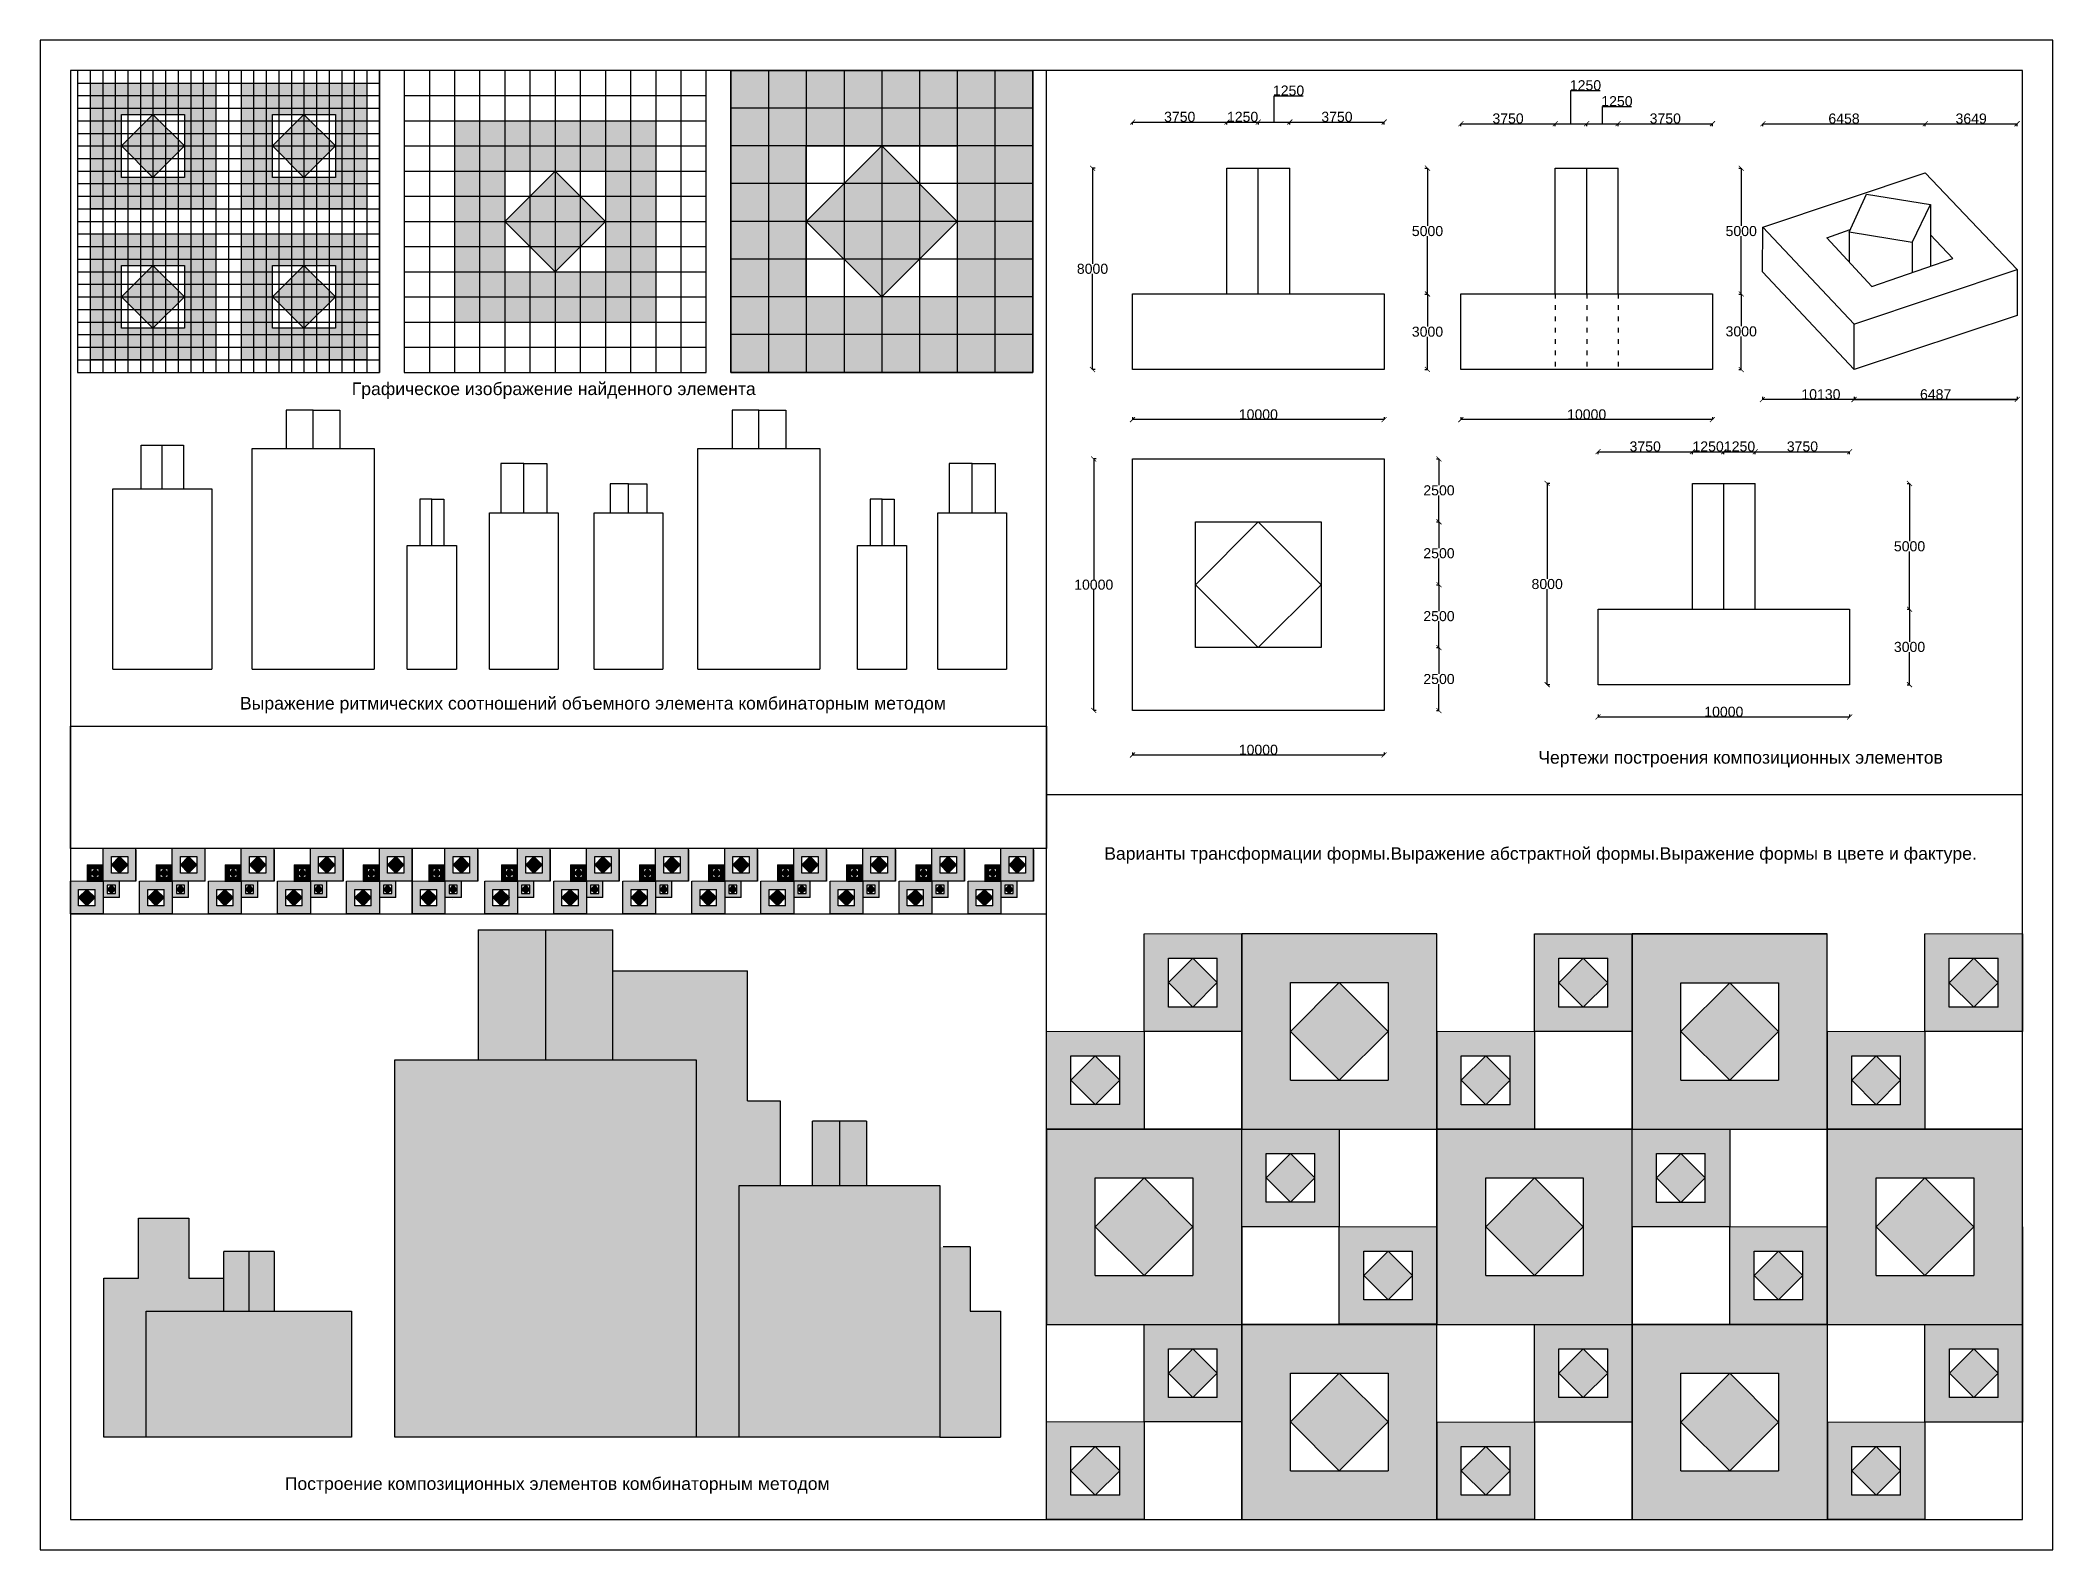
# Model space of a CAD drawing. Header units: inches. Extents: x 196544 to 276544, y -57551 to 2449.
import ezdxf

# ---------------------------------------------------------------- set-up
doc = ezdxf.new("R2010")
doc.units = ezdxf.units.IN
doc.header["$LTSCALE"] = 15
doc.header["$MEASUREMENT"] = 0
doc.linetypes.add('ACAD_ISO03W100', pattern=[30, 12, -18])
doc.styles.get("Standard").update_dxf_attribs({"font": 'arial.ttf'})
doc.dimstyles.new('Copy of Standard', dxfattribs={"dimtxt": 400, "dimasz": 200, "dimexe": 0.18, "dimexo": 0.0625, "dimgap": 0.09, "dimtad": 1, "dimtih": 1, "dimtoh": 1, "dimdec": 0, "dimzin": 0, "dimdsep": 46, "dimtxsty": 'Standard', "dimblk": 'ARCHTICK', "dimcen": 0.09, "dimadec": 0, "dimazin": 0, "dimtfac": 1, "dimtdec": 0, "dimtofl": 0, "dimtmove": 0, "dimatfit": 3, "dimldrblk": 'ARCHTICK', "dimfxl": 100, "dimfxlon": 1, "dimtolj": 1, "dimtzin": 0, "dimarcsym": 0})
picture_1 = doc.add_image_def('image1.png', size_in_pixel=(4727, 592))

msp = doc.modelspace()

# ---------------------------------------------------------------- texts
at = {"char_height": 500, "attachment_point": 1}
for s, width, insert in [('Графическое изображение найденного элемента', 25655.726, (208926.8, -11153.9)), ('Выражение ритмических соотношений объемного элемента комбинаторным методом', 31875.071, (204485.1, -23653.5)), ('Чертежи построения композиционных элементов', 16703.098, (256093.8, -25806.2)), ('Варианты трансформации формы.Выражение абстрактной формы.Выражение формы в цвете и фактуре.', 36504.286, (238840, -29625.3)), ('Построение композиционных элементов комбинаторным методом', 22190.841, (206264.8, -54672.2))]:
    msp.add_mtext_dynamic_manual_height_columns(s, width=width, gutter_width=1, heights=[0], dxfattribs=dict(at, insert=insert))

# ---------------------------------------------------------------- blocks, each defined once
blk = doc.blocks.new('element konstruktr.')
at = {"true_color": 0x5e67af}
h = blk.add_hatch(color=165, dxfattribs=at)
h.dxf.hatch_style = 1
h.paths.add_polyline_path([(266647, -39552), (266647, -45551), (272647, -45551), (272647, -39552)])
h.paths.add_polyline_path([(271147, -41052), (271147, -44051), (268147, -44051), (268147, -41052)], flags=16)
at = {"true_color": 0x9898cc}
h = blk.add_hatch(color=253, dxfattribs=at)
h.dxf.hatch_style = 1
h.paths.add_polyline_path([(271147, -42552), (269647, -41052), (268147, -42552), (269647, -44051)])
for p, q in [((266647, -45551), (266647, -39552)), ((272647, -39551), (272647, -45551)), ((268147, -44051), (268147, -41052)), ((268147, -41052), (271147, -41052)), ((268147, -42552), (269647, -41052)), ((269647, -41052), (271148, -42552)), ((271147, -44051), (271147, -41052)), ((269647, -44051), (268147, -42552)), ((271148, -42552), (269648, -44052)), ((268147, -44051), (268147, -44051)), ((271147, -44051), (268147, -44051)), ((272647, -45551), (266647, -45551))]:
    blk.add_line(p, q)
at = {"lineweight": 5}
blk.add_line((266647, -39552), (272647, -39552), dxfattribs=at)
blk = doc.blocks.new('_ArchTick')
at = {"color": 0, "linetype": 'ByBlock', "const_width": 0.15}
blk.add_lwpolyline([(-0.5, -0.5), (0.5, 0.5)], dxfattribs=at)
blk = doc.blocks.new('*D5')
at = {"color": 0, "lineweight": -2, "ltscale": 2, "transparency": 16777216}
for p, q in [((251589, -7637), (251690, -7637)), ((251689, -7637), (251689, -8932)), ((251689, -10637), (251689, -9341)), ((251589, -10637), (251690, -10637))]:
    blk.add_line(p, q, dxfattribs=at)
at = {"layer": 'Defpoints', "color": 0, "ltscale": 2, "transparency": 16777216}
for p in [(249363, -7637), (251689, -7637), (249363, -10637)]:
    blk.add_point(p, dxfattribs=at)
at = {"color": 0, "lineweight": -2, "ltscale": 2, "transparency": 16777216, "xscale": 200, "yscale": 200, "zscale": 200}
for p, rotation in [((251689, -7637), 90), ((251689, -10637), 270)]:
    blk.add_blockref('_ArchTick', p, dxfattribs=dict(at, rotation=rotation))
at = {"color": 0, "ltscale": 2, "transparency": 16777216, "insert": (251689, -9137), "char_height": 400, "attachment_point": 5}
blk.add_mtext('\\A1;3000', dxfattribs=at)
blk = doc.blocks.new('*D6')
at = {"color": 0, "lineweight": -2, "ltscale": 2, "transparency": 16777216}
for p, q in [((251589, -2637), (251690, -2637)), ((251689, -2637), (251689, -4933)), ((251689, -7637), (251689, -5341)), ((251589, -7637), (251690, -7637))]:
    blk.add_line(p, q, dxfattribs=at)
at = {"layer": 'Defpoints', "color": 0, "ltscale": 2, "transparency": 16777216}
for p in [(245613, -2637), (251689, -2637), (249363, -7637)]:
    blk.add_point(p, dxfattribs=at)
at = {"color": 0, "lineweight": -2, "ltscale": 2, "transparency": 16777216, "xscale": 200, "yscale": 200, "zscale": 200}
for p, rotation in [((251689, -2637), 90), ((251689, -7637), 270)]:
    blk.add_blockref('_ArchTick', p, dxfattribs=dict(at, rotation=rotation))
at = {"color": 0, "ltscale": 2, "transparency": 16777216, "insert": (251689, -5137), "char_height": 400, "attachment_point": 5}
blk.add_mtext('\\A1;5000', dxfattribs=at)
blk = doc.blocks.new('*D7')
at = {"color": 0, "lineweight": -2, "ltscale": 2, "transparency": 16777216}
for p, q in [((239965, -902), (239965, -802)), ((239965, -802), (243715, -802)), ((243715, -902), (243715, -802))]:
    blk.add_line(p, q, dxfattribs=at)
at = {"layer": 'Defpoints', "color": 0, "ltscale": 2, "transparency": 16777216}
for p in [(243715, -802), (239965, -7637), (243715, -7637)]:
    blk.add_point(p, dxfattribs=at)
at = {"color": 0, "lineweight": -2, "ltscale": 2, "transparency": 16777216, "xscale": 200, "yscale": 200, "zscale": 200, "rotation": 180}
blk.add_blockref('_ArchTick', (239965, -802), dxfattribs=at)
at = {"color": 0, "lineweight": -2, "ltscale": 2, "transparency": 16777216, "xscale": 200, "yscale": 200, "zscale": 200}
blk.add_blockref('_ArchTick', (243715, -802), dxfattribs=at)
at = {"color": 0, "ltscale": 2, "transparency": 16777216, "insert": (241840, -597), "char_height": 400, "attachment_point": 5}
blk.add_mtext('\\A1;3750', dxfattribs=at)
blk = doc.blocks.new('*D8')
at = {"color": 0, "lineweight": -2, "ltscale": 2, "transparency": 16777216}
for p, q in [((243715, -902), (243715, -802)), ((243715, -802), (244965, -802)), ((244965, -902), (244965, -802))]:
    blk.add_line(p, q, dxfattribs=at)
at = {"layer": 'Defpoints', "color": 0, "ltscale": 2, "transparency": 16777216}
for p in [(244965, -802), (244965, -2637), (243715, -7637)]:
    blk.add_point(p, dxfattribs=at)
at = {"color": 0, "lineweight": -2, "ltscale": 2, "transparency": 16777216, "xscale": 200, "yscale": 200, "zscale": 200, "rotation": 180}
blk.add_blockref('_ArchTick', (243715, -802), dxfattribs=at)
at = {"color": 0, "lineweight": -2, "ltscale": 2, "transparency": 16777216, "xscale": 200, "yscale": 200, "zscale": 200}
blk.add_blockref('_ArchTick', (244965, -802), dxfattribs=at)
at = {"color": 0, "ltscale": 2, "transparency": 16777216, "insert": (244340, -598), "char_height": 400, "attachment_point": 5}
blk.add_mtext('\\A1;1250', dxfattribs=at)
blk = doc.blocks.new('*D9')
at = {"color": 0, "lineweight": -2, "ltscale": 2, "transparency": 16777216}
for p, q in [((245590, -802), (245590, 243)), ((245590, 243), (246745, 243)), ((244965, -902), (244965, -802)), ((244965, -802), (246215, -802)), ((246215, -902), (246215, -802))]:
    blk.add_line(p, q, dxfattribs=at)
at = {"layer": 'Defpoints', "color": 0, "ltscale": 2, "transparency": 16777216}
for p in [(246215, -802), (244965, -2637), (246215, -2637)]:
    blk.add_point(p, dxfattribs=at)
at = {"color": 0, "lineweight": -2, "ltscale": 2, "transparency": 16777216, "xscale": 200, "yscale": 200, "zscale": 200, "rotation": 180}
blk.add_blockref('_ArchTick', (244965, -802), dxfattribs=at)
at = {"color": 0, "lineweight": -2, "ltscale": 2, "transparency": 16777216, "xscale": 200, "yscale": 200, "zscale": 200}
blk.add_blockref('_ArchTick', (246215, -802), dxfattribs=at)
at = {"color": 0, "ltscale": 2, "transparency": 16777216, "insert": (246167, 447), "char_height": 400, "attachment_point": 5}
blk.add_mtext('\\A1;1250', dxfattribs=at)
blk = doc.blocks.new('*D10')
at = {"color": 0, "lineweight": -2, "ltscale": 2, "transparency": 16777216}
for p, q in [((246215, -902), (246215, -802)), ((246215, -802), (249965, -802)), ((249965, -902), (249965, -802))]:
    blk.add_line(p, q, dxfattribs=at)
at = {"layer": 'Defpoints', "color": 0, "ltscale": 2, "transparency": 16777216}
for p in [(249965, -802), (246215, -2637), (249965, -7637)]:
    blk.add_point(p, dxfattribs=at)
at = {"color": 0, "lineweight": -2, "ltscale": 2, "transparency": 16777216, "xscale": 200, "yscale": 200, "zscale": 200, "rotation": 180}
blk.add_blockref('_ArchTick', (246215, -802), dxfattribs=at)
at = {"color": 0, "lineweight": -2, "ltscale": 2, "transparency": 16777216, "xscale": 200, "yscale": 200, "zscale": 200}
blk.add_blockref('_ArchTick', (249965, -802), dxfattribs=at)
at = {"color": 0, "ltscale": 2, "transparency": 16777216, "insert": (248090, -597), "char_height": 400, "attachment_point": 5}
blk.add_mtext('\\A1;3750', dxfattribs=at)
blk = doc.blocks.new('*D11')
at = {"color": 0, "lineweight": -2, "ltscale": 2, "transparency": 16777216}
for p, q in [((270751, -20167), (270852, -20167)), ((270851, -20167), (270851, -21463)), ((270851, -23167), (270851, -21871)), ((270751, -23167), (270852, -23167))]:
    blk.add_line(p, q, dxfattribs=at)
at = {"layer": 'Defpoints', "color": 0, "ltscale": 2, "transparency": 16777216}
for p in [(268469, -20167), (270851, -20167), (268469, -23167)]:
    blk.add_point(p, dxfattribs=at)
at = {"color": 0, "lineweight": -2, "ltscale": 2, "transparency": 16777216, "xscale": 200, "yscale": 200, "zscale": 200}
for p, rotation in [((270851, -20167), 90), ((270851, -23167), 270)]:
    blk.add_blockref('_ArchTick', p, dxfattribs=dict(at, rotation=rotation))
at = {"color": 0, "ltscale": 2, "transparency": 16777216, "insert": (270851, -21667), "char_height": 400, "attachment_point": 5}
blk.add_mtext('\\A1;3000', dxfattribs=at)
blk = doc.blocks.new('*D12')
at = {"color": 0, "lineweight": -2, "ltscale": 2, "transparency": 16777216}
for p, q in [((270751, -15167), (270852, -15167)), ((270851, -15167), (270851, -17463)), ((270851, -20167), (270851, -17871)), ((270751, -20167), (270852, -20167))]:
    blk.add_line(p, q, dxfattribs=at)
at = {"layer": 'Defpoints', "color": 0, "ltscale": 2, "transparency": 16777216}
for p in [(264719, -15167), (270851, -15167), (268469, -20167)]:
    blk.add_point(p, dxfattribs=at)
at = {"color": 0, "lineweight": -2, "ltscale": 2, "transparency": 16777216, "xscale": 200, "yscale": 200, "zscale": 200}
for p, rotation in [((270851, -15167), 90), ((270851, -20167), 270)]:
    blk.add_blockref('_ArchTick', p, dxfattribs=dict(at, rotation=rotation))
at = {"color": 0, "ltscale": 2, "transparency": 16777216, "insert": (270851, -17667), "char_height": 400, "attachment_point": 5}
blk.add_mtext('\\A1;5000', dxfattribs=at)
blk = doc.blocks.new('*D13')
at = {"color": 0, "lineweight": -2, "ltscale": 2, "transparency": 16777216}
for p, q in [((264061, -7637), (264162, -7637)), ((264161, -7637), (264161, -8921)), ((264161, -10637), (264161, -9330)), ((264061, -10637), (264162, -10637))]:
    blk.add_line(p, q, dxfattribs=at)
at = {"layer": 'Defpoints', "color": 0, "ltscale": 2, "transparency": 16777216}
for p in [(262551, -7637), (264161, -7637), (262551, -10637)]:
    blk.add_point(p, dxfattribs=at)
at = {"color": 0, "lineweight": -2, "ltscale": 2, "transparency": 16777216, "xscale": 200, "yscale": 200, "zscale": 200}
for p, rotation in [((264161, -7637), 90), ((264161, -10637), 270)]:
    blk.add_blockref('_ArchTick', p, dxfattribs=dict(at, rotation=rotation))
at = {"color": 0, "ltscale": 2, "transparency": 16777216, "insert": (264161, -9125), "char_height": 400, "attachment_point": 5}
blk.add_mtext('\\A1;3000', dxfattribs=at)
blk = doc.blocks.new('*D14')
at = {"color": 0, "lineweight": -2, "ltscale": 2, "transparency": 16777216}
for p, q in [((264061, -2637), (264162, -2637)), ((264161, -2637), (264161, -4933)), ((264161, -7637), (264161, -5341)), ((264061, -7637), (264162, -7637))]:
    blk.add_line(p, q, dxfattribs=at)
at = {"layer": 'Defpoints', "color": 0, "ltscale": 2, "transparency": 16777216}
for p in [(258801, -2637), (264161, -2637), (262551, -7637)]:
    blk.add_point(p, dxfattribs=at)
at = {"color": 0, "lineweight": -2, "ltscale": 2, "transparency": 16777216, "xscale": 200, "yscale": 200, "zscale": 200}
for p, rotation in [((264161, -2637), 90), ((264161, -7637), 270)]:
    blk.add_blockref('_ArchTick', p, dxfattribs=dict(at, rotation=rotation))
at = {"color": 0, "ltscale": 2, "transparency": 16777216, "insert": (264161, -5137), "char_height": 400, "attachment_point": 5}
blk.add_mtext('\\A1;5000', dxfattribs=at)
blk = doc.blocks.new('*D15')
at = {"color": 0, "lineweight": -2, "ltscale": 2, "transparency": 16777216}
for p, q in [((252046, -21693), (252146, -21693)), ((252146, -21693), (252146, -22739)), ((252146, -24193), (252146, -23147)), ((252046, -24193), (252146, -24193))]:
    blk.add_line(p, q, dxfattribs=at)
at = {"layer": 'Defpoints', "color": 0, "ltscale": 2, "transparency": 16777216}
for p in [(247465, -21693), (252146, -21693), (249965, -24193)]:
    blk.add_point(p, dxfattribs=at)
at = {"color": 0, "lineweight": -2, "ltscale": 2, "transparency": 16777216, "xscale": 200, "yscale": 200, "zscale": 200}
for p, rotation in [((252146, -21693), 90), ((252146, -24193), 270)]:
    blk.add_blockref('_ArchTick', p, dxfattribs=dict(at, rotation=rotation))
at = {"color": 0, "ltscale": 2, "transparency": 16777216, "insert": (252146, -22943), "char_height": 400, "attachment_point": 5}
blk.add_mtext('\\A1;2500', dxfattribs=at)
blk = doc.blocks.new('*D16')
at = {"color": 0, "lineweight": -2, "ltscale": 2, "transparency": 16777216}
for p, q in [((252046, -19193), (252146, -19193)), ((252146, -19193), (252146, -20239)), ((252146, -21693), (252146, -20647)), ((252046, -21693), (252146, -21693))]:
    blk.add_line(p, q, dxfattribs=at)
at = {"layer": 'Defpoints', "color": 0, "ltscale": 2, "transparency": 16777216}
for p in [(247465, -19193), (252146, -19193), (247465, -21693)]:
    blk.add_point(p, dxfattribs=at)
at = {"color": 0, "lineweight": -2, "ltscale": 2, "transparency": 16777216, "xscale": 200, "yscale": 200, "zscale": 200}
for p, rotation in [((252146, -19193), 90), ((252146, -21693), 270)]:
    blk.add_blockref('_ArchTick', p, dxfattribs=dict(at, rotation=rotation))
at = {"color": 0, "ltscale": 2, "transparency": 16777216, "insert": (252146, -20443), "char_height": 400, "attachment_point": 5}
blk.add_mtext('\\A1;2500', dxfattribs=at)
blk = doc.blocks.new('*D17')
at = {"color": 0, "lineweight": -2, "ltscale": 2, "transparency": 16777216}
for p, q in [((252046, -16693), (252146, -16693)), ((252146, -16693), (252146, -17739)), ((252146, -19193), (252146, -18147)), ((252046, -19193), (252146, -19193))]:
    blk.add_line(p, q, dxfattribs=at)
at = {"layer": 'Defpoints', "color": 0, "ltscale": 2, "transparency": 16777216}
for p in [(247465, -16693), (252146, -16693), (247465, -19193)]:
    blk.add_point(p, dxfattribs=at)
at = {"color": 0, "lineweight": -2, "ltscale": 2, "transparency": 16777216, "xscale": 200, "yscale": 200, "zscale": 200}
for p, rotation in [((252146, -16693), 90), ((252146, -19193), 270)]:
    blk.add_blockref('_ArchTick', p, dxfattribs=dict(at, rotation=rotation))
at = {"color": 0, "ltscale": 2, "transparency": 16777216, "insert": (252146, -17943), "char_height": 400, "attachment_point": 5}
blk.add_mtext('\\A1;2500', dxfattribs=at)
blk = doc.blocks.new('*D18')
at = {"color": 0, "lineweight": -2, "ltscale": 2, "transparency": 16777216}
for p, q in [((252046, -14193), (252146, -14193)), ((252146, -14193), (252146, -15239)), ((252146, -16693), (252146, -15647)), ((252046, -16693), (252146, -16693))]:
    blk.add_line(p, q, dxfattribs=at)
at = {"layer": 'Defpoints', "color": 0, "ltscale": 2, "transparency": 16777216}
for p in [(249965, -14193), (252146, -14193), (247465, -16693)]:
    blk.add_point(p, dxfattribs=at)
at = {"color": 0, "lineweight": -2, "ltscale": 2, "transparency": 16777216, "xscale": 200, "yscale": 200, "zscale": 200}
for p, rotation in [((252146, -14193), 90), ((252146, -16693), 270)]:
    blk.add_blockref('_ArchTick', p, dxfattribs=dict(at, rotation=rotation))
at = {"color": 0, "ltscale": 2, "transparency": 16777216, "insert": (252146, -15443), "char_height": 400, "attachment_point": 5}
blk.add_mtext('\\A1;2500', dxfattribs=at)
blk = doc.blocks.new('*D19')
at = {"color": 0, "lineweight": -2, "ltscale": 2, "transparency": 16777216}
for p, q in [((253017, -967), (253017, -867)), ((253017, -867), (256767, -867)), ((256767, -967), (256767, -867))]:
    blk.add_line(p, q, dxfattribs=at)
at = {"layer": 'Defpoints', "color": 0, "ltscale": 2, "transparency": 16777216}
for p in [(256767, -867), (253017, -7637), (256767, -7637)]:
    blk.add_point(p, dxfattribs=at)
at = {"color": 0, "lineweight": -2, "ltscale": 2, "transparency": 16777216, "xscale": 200, "yscale": 200, "zscale": 200, "rotation": 180}
blk.add_blockref('_ArchTick', (253017, -867), dxfattribs=at)
at = {"color": 0, "lineweight": -2, "ltscale": 2, "transparency": 16777216, "xscale": 200, "yscale": 200, "zscale": 200}
blk.add_blockref('_ArchTick', (256767, -867), dxfattribs=at)
at = {"color": 0, "ltscale": 2, "transparency": 16777216, "insert": (254892, -663), "char_height": 400, "attachment_point": 5}
blk.add_mtext('\\A1;3750', dxfattribs=at)
blk = doc.blocks.new('*D20')
at = {"color": 0, "lineweight": -2, "ltscale": 2, "transparency": 16777216}
for p, q in [((257392, -867), (257392, 453)), ((257392, 453), (258548, 453)), ((256767, -967), (256767, -867)), ((256767, -867), (258017, -867)), ((258017, -967), (258017, -867))]:
    blk.add_line(p, q, dxfattribs=at)
at = {"layer": 'Defpoints', "color": 0, "ltscale": 2, "transparency": 16777216}
for p in [(258017, -867), (258017, -2637), (256767, -7637)]:
    blk.add_point(p, dxfattribs=at)
at = {"color": 0, "lineweight": -2, "ltscale": 2, "transparency": 16777216, "xscale": 200, "yscale": 200, "zscale": 200, "rotation": 180}
blk.add_blockref('_ArchTick', (256767, -867), dxfattribs=at)
at = {"color": 0, "lineweight": -2, "ltscale": 2, "transparency": 16777216, "xscale": 200, "yscale": 200, "zscale": 200}
blk.add_blockref('_ArchTick', (258017, -867), dxfattribs=at)
at = {"color": 0, "ltscale": 2, "transparency": 16777216, "insert": (257970, 657), "char_height": 400, "attachment_point": 5}
blk.add_mtext('\\A1;1250', dxfattribs=at)
blk = doc.blocks.new('*D21')
at = {"color": 0, "lineweight": -2, "ltscale": 2, "transparency": 16777216}
for p, q in [((258642, -867), (258642, -180)), ((258642, -180), (259798, -180)), ((258017, -967), (258017, -867)), ((258017, -867), (259267, -867)), ((259267, -967), (259267, -867))]:
    blk.add_line(p, q, dxfattribs=at)
at = {"layer": 'Defpoints', "color": 0, "ltscale": 2, "transparency": 16777216}
for p in [(259267, -867), (258017, -2637), (259267, -2637)]:
    blk.add_point(p, dxfattribs=at)
at = {"color": 0, "lineweight": -2, "ltscale": 2, "transparency": 16777216, "xscale": 200, "yscale": 200, "zscale": 200, "rotation": 180}
blk.add_blockref('_ArchTick', (258017, -867), dxfattribs=at)
at = {"color": 0, "lineweight": -2, "ltscale": 2, "transparency": 16777216, "xscale": 200, "yscale": 200, "zscale": 200}
blk.add_blockref('_ArchTick', (259267, -867), dxfattribs=at)
at = {"color": 0, "ltscale": 2, "transparency": 16777216, "insert": (259220, 24), "char_height": 400, "attachment_point": 5}
blk.add_mtext('\\A1;1250', dxfattribs=at)
blk = doc.blocks.new('*D22')
at = {"color": 0, "lineweight": -2, "ltscale": 2, "transparency": 16777216}
for p, q in [((259267, -967), (259267, -867)), ((259267, -867), (263017, -867)), ((263017, -967), (263017, -867))]:
    blk.add_line(p, q, dxfattribs=at)
at = {"layer": 'Defpoints', "color": 0, "ltscale": 2, "transparency": 16777216}
for p in [(263017, -867), (259267, -2637), (263017, -7637)]:
    blk.add_point(p, dxfattribs=at)
at = {"color": 0, "lineweight": -2, "ltscale": 2, "transparency": 16777216, "xscale": 200, "yscale": 200, "zscale": 200, "rotation": 180}
blk.add_blockref('_ArchTick', (259267, -867), dxfattribs=at)
at = {"color": 0, "lineweight": -2, "ltscale": 2, "transparency": 16777216, "xscale": 200, "yscale": 200, "zscale": 200}
blk.add_blockref('_ArchTick', (263017, -867), dxfattribs=at)
at = {"color": 0, "ltscale": 2, "transparency": 16777216, "insert": (261142, -663), "char_height": 400, "attachment_point": 5}
blk.add_mtext('\\A1;3750', dxfattribs=at)
blk = doc.blocks.new('*D23')
at = {"color": 0, "lineweight": -2, "ltscale": 2, "transparency": 16777216}
for p, q in [((239965, -25860), (239965, -25960)), ((239965, -25960), (249965, -25960)), ((249965, -25860), (249965, -25960))]:
    blk.add_line(p, q, dxfattribs=at)
at = {"layer": 'Defpoints', "color": 0, "ltscale": 2, "transparency": 16777216}
for p in [(239965, -24193), (249965, -24193), (249965, -25960)]:
    blk.add_point(p, dxfattribs=at)
at = {"color": 0, "lineweight": -2, "ltscale": 2, "transparency": 16777216, "xscale": 200, "yscale": 200, "zscale": 200, "rotation": 180}
blk.add_blockref('_ArchTick', (239965, -25960), dxfattribs=at)
at = {"color": 0, "lineweight": -2, "ltscale": 2, "transparency": 16777216, "xscale": 200, "yscale": 200, "zscale": 200}
blk.add_blockref('_ArchTick', (249965, -25960), dxfattribs=at)
at = {"color": 0, "ltscale": 2, "transparency": 16777216, "insert": (244965, -25756), "char_height": 400, "attachment_point": 5}
blk.add_mtext('\\A1;10000', dxfattribs=at)
blk = doc.blocks.new('*D24')
at = {"color": 0, "lineweight": -2, "ltscale": 2, "transparency": 16777216}
for p, q in [((238522, -14193), (238422, -14193)), ((238422, -14193), (238422, -18989)), ((238422, -24193), (238422, -19397)), ((238522, -24193), (238422, -24193))]:
    blk.add_line(p, q, dxfattribs=at)
at = {"layer": 'Defpoints', "color": 0, "ltscale": 2, "transparency": 16777216}
for p in [(238422, -14193), (239965, -14193), (239965, -24193)]:
    blk.add_point(p, dxfattribs=at)
at = {"color": 0, "lineweight": -2, "ltscale": 2, "transparency": 16777216, "xscale": 200, "yscale": 200, "zscale": 200}
for p, rotation in [((238422, -14193), 90), ((238422, -24193), 270)]:
    blk.add_blockref('_ArchTick', p, dxfattribs=dict(at, rotation=rotation))
at = {"color": 0, "ltscale": 2, "transparency": 16777216, "insert": (238422, -19193), "char_height": 400, "attachment_point": 5}
blk.add_mtext('\\A1;10000', dxfattribs=at)
blk = doc.blocks.new('*D25')
at = {"color": 0, "lineweight": -2, "ltscale": 2, "transparency": 16777216}
for p, q in [((258469, -14004), (258469, -13904)), ((258469, -13904), (262219, -13904)), ((262219, -14004), (262219, -13904))]:
    blk.add_line(p, q, dxfattribs=at)
at = {"layer": 'Defpoints', "color": 0, "ltscale": 2, "transparency": 16777216}
for p in [(262219, -13904), (258469, -20167), (262219, -20167)]:
    blk.add_point(p, dxfattribs=at)
at = {"color": 0, "lineweight": -2, "ltscale": 2, "transparency": 16777216, "xscale": 200, "yscale": 200, "zscale": 200, "rotation": 180}
blk.add_blockref('_ArchTick', (258469, -13904), dxfattribs=at)
at = {"color": 0, "lineweight": -2, "ltscale": 2, "transparency": 16777216, "xscale": 200, "yscale": 200, "zscale": 200}
blk.add_blockref('_ArchTick', (262219, -13904), dxfattribs=at)
at = {"color": 0, "ltscale": 2, "transparency": 16777216, "insert": (260344, -13699), "char_height": 400, "attachment_point": 5}
blk.add_mtext('\\A1;3750', dxfattribs=at)
blk = doc.blocks.new('*D26')
at = {"color": 0, "lineweight": -2, "ltscale": 2, "transparency": 16777216}
for p, q in [((262219, -14004), (262219, -13904)), ((262219, -13904), (263469, -13904)), ((263469, -14004), (263469, -13904))]:
    blk.add_line(p, q, dxfattribs=at)
at = {"layer": 'Defpoints', "color": 0, "ltscale": 2, "transparency": 16777216}
for p in [(263469, -13904), (263469, -15167), (262219, -20167)]:
    blk.add_point(p, dxfattribs=at)
at = {"color": 0, "lineweight": -2, "ltscale": 2, "transparency": 16777216, "xscale": 200, "yscale": 200, "zscale": 200, "rotation": 180}
blk.add_blockref('_ArchTick', (262219, -13904), dxfattribs=at)
at = {"color": 0, "lineweight": -2, "ltscale": 2, "transparency": 16777216, "xscale": 200, "yscale": 200, "zscale": 200}
blk.add_blockref('_ArchTick', (263469, -13904), dxfattribs=at)
at = {"color": 0, "ltscale": 2, "transparency": 16777216, "insert": (262844, -13699), "char_height": 400, "attachment_point": 5}
blk.add_mtext('\\A1;1250', dxfattribs=at)
blk = doc.blocks.new('*D27')
at = {"color": 0, "lineweight": -2, "ltscale": 2, "transparency": 16777216}
for p, q in [((263469, -14004), (263469, -13904)), ((263469, -13904), (264719, -13904)), ((264719, -14004), (264719, -13904))]:
    blk.add_line(p, q, dxfattribs=at)
at = {"layer": 'Defpoints', "color": 0, "ltscale": 2, "transparency": 16777216}
for p in [(264719, -13904), (263469, -15167), (264719, -15167)]:
    blk.add_point(p, dxfattribs=at)
at = {"color": 0, "lineweight": -2, "ltscale": 2, "transparency": 16777216, "xscale": 200, "yscale": 200, "zscale": 200, "rotation": 180}
blk.add_blockref('_ArchTick', (263469, -13904), dxfattribs=at)
at = {"color": 0, "lineweight": -2, "ltscale": 2, "transparency": 16777216, "xscale": 200, "yscale": 200, "zscale": 200}
blk.add_blockref('_ArchTick', (264719, -13904), dxfattribs=at)
at = {"color": 0, "ltscale": 2, "transparency": 16777216, "insert": (264094, -13699), "char_height": 400, "attachment_point": 5}
blk.add_mtext('\\A1;1250', dxfattribs=at)
blk = doc.blocks.new('*D28')
at = {"color": 0, "lineweight": -2, "ltscale": 2, "transparency": 16777216}
for p, q in [((264719, -14004), (264719, -13904)), ((264719, -13904), (268469, -13904)), ((268469, -14004), (268469, -13904))]:
    blk.add_line(p, q, dxfattribs=at)
at = {"layer": 'Defpoints', "color": 0, "ltscale": 2, "transparency": 16777216}
for p in [(268469, -13904), (264719, -15167), (268469, -20167)]:
    blk.add_point(p, dxfattribs=at)
at = {"color": 0, "lineweight": -2, "ltscale": 2, "transparency": 16777216, "xscale": 200, "yscale": 200, "zscale": 200, "rotation": 180}
blk.add_blockref('_ArchTick', (264719, -13904), dxfattribs=at)
at = {"color": 0, "lineweight": -2, "ltscale": 2, "transparency": 16777216, "xscale": 200, "yscale": 200, "zscale": 200}
blk.add_blockref('_ArchTick', (268469, -13904), dxfattribs=at)
at = {"color": 0, "ltscale": 2, "transparency": 16777216, "insert": (266594, -13699), "char_height": 400, "attachment_point": 5}
blk.add_mtext('\\A1;3750', dxfattribs=at)
blk = doc.blocks.new('*D29')
at = {"color": 0, "lineweight": -2, "ltscale": 2, "transparency": 16777216}
for p, q in [((258469, -24349), (258469, -24450)), ((258469, -24449), (268469, -24449)), ((268469, -24349), (268469, -24450))]:
    blk.add_line(p, q, dxfattribs=at)
at = {"layer": 'Defpoints', "color": 0, "ltscale": 2, "transparency": 16777216}
for p in [(258469, -23167), (268469, -23167), (268469, -24449)]:
    blk.add_point(p, dxfattribs=at)
at = {"color": 0, "lineweight": -2, "ltscale": 2, "transparency": 16777216, "xscale": 200, "yscale": 200, "zscale": 200, "rotation": 180}
blk.add_blockref('_ArchTick', (258469, -24449), dxfattribs=at)
at = {"color": 0, "lineweight": -2, "ltscale": 2, "transparency": 16777216, "xscale": 200, "yscale": 200, "zscale": 200}
blk.add_blockref('_ArchTick', (268469, -24449), dxfattribs=at)
at = {"color": 0, "ltscale": 2, "transparency": 16777216, "insert": (263469, -24245), "char_height": 400, "attachment_point": 5}
blk.add_mtext('\\A1;10000', dxfattribs=at)
blk = doc.blocks.new('*D30')
at = {"color": 0, "lineweight": -2, "ltscale": 2, "transparency": 16777216}
for p, q in [((256547, -15167), (256447, -15167)), ((256447, -15167), (256447, -18963)), ((256447, -23167), (256447, -19371)), ((256547, -23167), (256447, -23167))]:
    blk.add_line(p, q, dxfattribs=at)
at = {"layer": 'Defpoints', "color": 0, "ltscale": 2, "transparency": 16777216}
for p in [(256447, -15167), (262219, -15167), (258469, -23167)]:
    blk.add_point(p, dxfattribs=at)
at = {"color": 0, "lineweight": -2, "ltscale": 2, "transparency": 16777216, "xscale": 200, "yscale": 200, "zscale": 200}
for p, rotation in [((256447, -15167), 90), ((256447, -23167), 270)]:
    blk.add_blockref('_ArchTick', p, dxfattribs=dict(at, rotation=rotation))
at = {"color": 0, "ltscale": 2, "transparency": 16777216, "insert": (256447, -19167), "char_height": 400, "attachment_point": 5}
blk.add_mtext('\\A1;8000', dxfattribs=at)
blk = doc.blocks.new('*D31')
at = {"color": 0, "lineweight": -2, "ltscale": 2, "transparency": 16777216}
for p, q in [((238473, -2637), (238373, -2637)), ((238373, -2637), (238373, -6433)), ((238373, -10637), (238373, -6841)), ((238473, -10637), (238373, -10637))]:
    blk.add_line(p, q, dxfattribs=at)
at = {"layer": 'Defpoints', "color": 0, "ltscale": 2, "transparency": 16777216}
for p in [(238373, -2637), (243715, -2637), (239965, -10637)]:
    blk.add_point(p, dxfattribs=at)
at = {"color": 0, "lineweight": -2, "ltscale": 2, "transparency": 16777216, "xscale": 200, "yscale": 200, "zscale": 200}
for p, rotation in [((238373, -2637), 90), ((238373, -10637), 270)]:
    blk.add_blockref('_ArchTick', p, dxfattribs=dict(at, rotation=rotation))
at = {"color": 0, "ltscale": 2, "transparency": 16777216, "insert": (238373, -6637), "char_height": 400, "attachment_point": 5}
blk.add_mtext('\\A1;8000', dxfattribs=at)
blk = doc.blocks.new('*D32')
at = {"color": 0, "lineweight": -2, "ltscale": 2, "transparency": 16777216}
for p, q in [((268645, -11730), (268645, -11830)), ((268645, -11830), (275132, -11830)), ((275132, -11730), (275132, -11830))]:
    blk.add_line(p, q, dxfattribs=at)
at = {"layer": 'Defpoints', "color": 0, "ltscale": 2, "transparency": 16777216}
for p in [(275132, -8485), (268645, -10643), (275132, -11830)]:
    blk.add_point(p, dxfattribs=at)
at = {"color": 0, "lineweight": -2, "ltscale": 2, "transparency": 16777216, "xscale": 200, "yscale": 200, "zscale": 200, "rotation": 180}
blk.add_blockref('_ArchTick', (268645, -11830), dxfattribs=at)
at = {"color": 0, "lineweight": -2, "ltscale": 2, "transparency": 16777216, "xscale": 200, "yscale": 200, "zscale": 200}
blk.add_blockref('_ArchTick', (275132, -11830), dxfattribs=at)
at = {"color": 0, "ltscale": 2, "transparency": 16777216, "insert": (271889, -11626), "char_height": 400, "attachment_point": 5}
blk.add_mtext('\\A1;6487', dxfattribs=at)
blk = doc.blocks.new('*D33')
at = {"color": 0, "lineweight": -2, "ltscale": 2, "transparency": 16777216}
for p, q in [((265002, -11730), (265002, -11830)), ((275132, -11830), (265002, -11830)), ((275132, -11730), (275132, -11830))]:
    blk.add_line(p, q, dxfattribs=at)
at = {"layer": 'Defpoints', "color": 0, "ltscale": 2, "transparency": 16777216}
for p in [(265002, -6758), (275132, -8485), (265002, -11830)]:
    blk.add_point(p, dxfattribs=at)
at = {"color": 0, "lineweight": -2, "ltscale": 2, "transparency": 16777216, "xscale": 200, "yscale": 200, "zscale": 200, "rotation": 180}
blk.add_blockref('_ArchTick', (265002, -11830), dxfattribs=at)
at = {"color": 0, "lineweight": -2, "ltscale": 2, "transparency": 16777216, "xscale": 200, "yscale": 200, "zscale": 200}
blk.add_blockref('_ArchTick', (275132, -11830), dxfattribs=at)
at = {"color": 0, "ltscale": 2, "transparency": 16777216, "insert": (267329, -11625), "char_height": 400, "attachment_point": 5}
blk.add_mtext('\\A1;10130', dxfattribs=at)
blk = doc.blocks.new('*D34')
at = {"color": 0, "lineweight": -2, "ltscale": 2, "transparency": 16777216}
for p, q in [((253017, -12529), (253017, -12629)), ((263017, -12629), (253017, -12629)), ((263017, -12529), (263017, -12629))]:
    blk.add_line(p, q, dxfattribs=at)
at = {"layer": 'Defpoints', "color": 0, "ltscale": 2, "transparency": 16777216}
for p in [(253017, -10637), (263017, -10637), (253017, -12629)]:
    blk.add_point(p, dxfattribs=at)
at = {"color": 0, "lineweight": -2, "ltscale": 2, "transparency": 16777216, "xscale": 200, "yscale": 200, "zscale": 200, "rotation": 180}
blk.add_blockref('_ArchTick', (253017, -12629), dxfattribs=at)
at = {"color": 0, "lineweight": -2, "ltscale": 2, "transparency": 16777216, "xscale": 200, "yscale": 200, "zscale": 200}
blk.add_blockref('_ArchTick', (263017, -12629), dxfattribs=at)
at = {"color": 0, "ltscale": 2, "transparency": 16777216, "insert": (258017, -12424), "char_height": 400, "attachment_point": 5}
blk.add_mtext('\\A1;10000', dxfattribs=at)
blk = doc.blocks.new('*D35')
at = {"color": 0, "lineweight": -2, "ltscale": 2, "transparency": 16777216}
for p, q in [((239965, -12529), (239965, -12629)), ((249965, -12629), (239965, -12629)), ((249965, -12529), (249965, -12629))]:
    blk.add_line(p, q, dxfattribs=at)
at = {"layer": 'Defpoints', "color": 0, "ltscale": 2, "transparency": 16777216}
for p in [(239965, -10637), (249965, -10637), (239965, -12629)]:
    blk.add_point(p, dxfattribs=at)
at = {"color": 0, "lineweight": -2, "ltscale": 2, "transparency": 16777216, "xscale": 200, "yscale": 200, "zscale": 200, "rotation": 180}
blk.add_blockref('_ArchTick', (239965, -12629), dxfattribs=at)
at = {"color": 0, "lineweight": -2, "ltscale": 2, "transparency": 16777216, "xscale": 200, "yscale": 200, "zscale": 200}
blk.add_blockref('_ArchTick', (249965, -12629), dxfattribs=at)
at = {"color": 0, "ltscale": 2, "transparency": 16777216, "insert": (244965, -12425), "char_height": 400, "attachment_point": 5}
blk.add_mtext('\\A1;10000', dxfattribs=at)
blk = doc.blocks.new('*D36')
at = {"color": 0, "lineweight": -2, "ltscale": 2, "transparency": 16777216}
for p, q in [((265018, -970), (265018, -870)), ((265018, -870), (271477, -870)), ((271477, -970), (271477, -870))]:
    blk.add_line(p, q, dxfattribs=at)
at = {"layer": 'Defpoints', "color": 0, "ltscale": 2, "transparency": 16777216}
for p in [(271477, -870), (271477, -2820), (265018, -4987)]:
    blk.add_point(p, dxfattribs=at)
at = {"color": 0, "lineweight": -2, "ltscale": 2, "transparency": 16777216, "xscale": 200, "yscale": 200, "zscale": 200, "rotation": 180}
blk.add_blockref('_ArchTick', (265018, -870), dxfattribs=at)
at = {"color": 0, "lineweight": -2, "ltscale": 2, "transparency": 16777216, "xscale": 200, "yscale": 200, "zscale": 200}
blk.add_blockref('_ArchTick', (271477, -870), dxfattribs=at)
at = {"color": 0, "ltscale": 2, "transparency": 16777216, "insert": (268247, -666), "char_height": 400, "attachment_point": 5}
blk.add_mtext('\\A1;6458', dxfattribs=at)
blk = doc.blocks.new('*D37')
at = {"color": 0, "lineweight": -2, "ltscale": 2, "transparency": 16777216}
for p, q in [((271477, -970), (271477, -870)), ((271477, -870), (275126, -870)), ((275126, -970), (275126, -870))]:
    blk.add_line(p, q, dxfattribs=at)
at = {"layer": 'Defpoints', "color": 0, "ltscale": 2, "transparency": 16777216}
for p in [(275126, -870), (271477, -2820), (275126, -6659)]:
    blk.add_point(p, dxfattribs=at)
at = {"color": 0, "lineweight": -2, "ltscale": 2, "transparency": 16777216, "xscale": 200, "yscale": 200, "zscale": 200, "rotation": 180}
blk.add_blockref('_ArchTick', (271477, -870), dxfattribs=at)
at = {"color": 0, "lineweight": -2, "ltscale": 2, "transparency": 16777216, "xscale": 200, "yscale": 200, "zscale": 200}
blk.add_blockref('_ArchTick', (275126, -870), dxfattribs=at)
at = {"color": 0, "ltscale": 2, "transparency": 16777216, "insert": (273301, -666), "char_height": 400, "attachment_point": 5}
blk.add_mtext('\\A1;3649', dxfattribs=at)

# ---------------------------------------------------------------- dimensions: what is measured, and where the dimension line sits
at = {"ltscale": 2}
for base, p1, p2, picture, middle in [((258017, -867.2), (256767, -7636.9), (258017, -2636.9), '*D20', (257392.1, 452.8)), ((246214.5, -801.9), (244964.5, -2636.9), (246214.5, -2636.9), '*D9', (245589.6, 242.6)), ((259267, -867.2), (258017, -2636.9), (259267, -2636.9), '*D21', (258642, -180.4)), ((265002.2, -11830), (275132.4, -8485.5), (265002.2, -6758), '*D33', (267329.1, -11830))]:
    dim = msp.add_linear_dim(base=base, p1=p1, p2=p2, dimstyle='Copy of Standard', override={"dimtmove": 1}, dxfattribs=at)
    dim.commit()
    dim.dimension.update_dxf_attribs({"geometry": picture, "text_midpoint": middle, "dimtype": 160})
for base, p1, p2, picture, middle in [((243714.5, -801.9), (239964.5, -7636.9), (243714.5, -7636.9), '*D7', (241839.5, -597.4)), ((256767, -867.2), (253017, -7636.9), (256767, -7636.9), '*D19', (254892, -662.7)), ((271476.6, -870.4), (265018.3, -4986.8), (271476.6, -2820.5), '*D36', (268247.5, -666)), ((275132.4, -11830), (268645.1, -10642.7), (275132.4, -8485.5), '*D32', (271888.8, -11625.6)), ((239964.5, -12629), (249964.5, -10636.9), (239964.5, -10636.9), '*D35', (244964.5, -12424.7)), ((253017, -12628.8), (263017, -10636.9), (253017, -10636.9), '*D34', (258017, -12424.5)), ((262218.7, -13903.8), (258468.7, -20167), (262218.7, -20167), '*D25', (260343.7, -13699.3)), ((268468.7, -24449.4), (258468.7, -23167), (268468.7, -23167), '*D29', (263468.7, -24245.1)), ((249964.5, -25960.3), (239964.5, -24193.2), (249964.5, -24193.2), '*D23', (244964.5, -25756))]:
    dim = msp.add_linear_dim(base=base, p1=p1, p2=p2, dimstyle='Copy of Standard', dxfattribs=at)
    dim.commit()
    dim.dimension.update_dxf_attribs({"geometry": picture, "text_midpoint": middle})
for base, p1, p2, picture, middle in [((244964.5, -801.9), (243714.5, -7636.9), (244964.5, -2636.9), '*D8', (244339.5, -597.5)), ((249964.5, -801.9), (246214.5, -2636.9), (249964.5, -7636.9), '*D10', (248089.5, -597.4)), ((263017, -867.2), (259267, -2636.9), (263017, -7636.9), '*D22', (261142, -662.7)), ((275125.7, -870.4), (271476.6, -2820.5), (275125.7, -6658.8), '*D37', (273301.2, -665.9)), ((263468.7, -13903.8), (262218.7, -20167), (263468.7, -15167), '*D26', (262843.7, -13699.4)), ((264718.7, -13903.8), (263468.7, -15167), (264718.7, -15167), '*D27', (264093.7, -13699.4)), ((268468.7, -13903.8), (264718.7, -15167), (268468.7, -20167), '*D28', (266593.7, -13699.3))]:
    dim = msp.add_linear_dim(base=base, p1=p1, p2=p2, dimstyle='Copy of Standard', override={"dimtmove": 1}, dxfattribs=at)
    dim.commit()
    dim.dimension.update_dxf_attribs({"geometry": picture, "text_midpoint": middle})
for base, p1, p2, picture, middle in [((238372.9, -2636.9), (239964.5, -10636.9), (243714.5, -2636.9), '*D31', (238372.9, -6636.9)), ((251689.4, -7636.9), (249362.9, -10636.9), (249362.9, -7636.9), '*D5', (251689.4, -9136.9)), ((238421.8, -14193.2), (239964.5, -24193.2), (239964.5, -14193.2), '*D24', (238421.8, -19193.2)), ((256447.2, -15167), (258468.7, -23167), (262218.7, -15167), '*D30', (256447.2, -19167)), ((270851.3, -20167), (268468.7, -23167), (268468.7, -20167), '*D11', (270851.3, -21667)), ((252145.5, -21693.2), (249964.5, -24193.2), (247464.5, -21693.2), '*D15', (252145.5, -22943.2))]:
    dim = msp.add_linear_dim(base=base, p1=p1, p2=p2, angle=90, dimstyle='Copy of Standard', dxfattribs=at)
    dim.commit()
    dim.dimension.update_dxf_attribs({"geometry": picture, "text_midpoint": middle})
for base, p1, p2, picture, middle in [((251689.4, -2636.9), (249362.9, -7636.9), (245612.9, -2636.9), '*D6', (251689.4, -5136.9)), ((264161.4, -2636.9), (262551.4, -7636.9), (258801.4, -2636.9), '*D14', (264161.4, -5136.9)), ((252145.5, -14193.2), (247464.5, -16693.2), (249964.5, -14193.2), '*D18', (252145.5, -15443.2)), ((270851.3, -15167), (268468.7, -20167), (264718.7, -15167), '*D12', (270851.3, -17667)), ((252145.5, -16693.2), (247464.5, -19193.2), (247464.5, -16693.2), '*D17', (252145.5, -17943.2)), ((252145.5, -19193.2), (247464.5, -21693.2), (247464.5, -19193.2), '*D16', (252145.5, -20443.2))]:
    dim = msp.add_linear_dim(base=base, p1=p1, p2=p2, angle=90, dimstyle='Copy of Standard', override={"dimtmove": 1}, dxfattribs=at)
    dim.commit()
    dim.dimension.update_dxf_attribs({"geometry": picture, "text_midpoint": middle})
dim = msp.add_linear_dim(base=(264161.4, -7636.9), p1=(262551.4, -10636.9), p2=(262551.4, -7636.9), angle=90, dimstyle='Copy of Standard', dxfattribs=at)
dim.commit()
dim.dimension.update_dxf_attribs({"geometry": '*D13', "text_midpoint": (264161.4, -9125.3), "dimtype": 160})

# ---------------------------------------------------------------- hatches: boundary and pattern name
at = {"true_color": 0x5e67af}
h = msp.add_hatch(color=165, dxfattribs=at)
h.dxf.hatch_style = 1
h.paths.add_polyline_path([(223995.9, 1249.1), (223995.9, -10750.9), (235995.9, -10750.9), (235995.9, 1249.1)])
h.paths.add_polyline_path([(232995.9, -1750.9), (232995.9, -7750.9), (226995.9, -7750.9), (226995.9, -1750.9)], flags=16)
h = msp.add_hatch(color=165, dxfattribs=at)
h.dxf.hatch_style = 1
h.paths.add_polyline_path([(198526.2, 749.1), (198526.2, -4250.9), (203526.2, -4250.9), (203526.2, 749.1)])
h.paths.add_polyline_path([(202276.2, -500.9), (202276.2, -3000.9), (199776.2, -3000.9), (199776.2, -500.9)], flags=16)
h = msp.add_hatch(color=165, dxfattribs=at)
h.dxf.hatch_style = 1
h.paths.add_polyline_path([(204526.2, 749.1), (204526.2, -4250.9), (209526.2, -4250.9), (209526.2, 749.1)])
h.paths.add_polyline_path([(208276.2, -500.9), (208276.2, -3000.9), (205776.2, -3000.9), (205776.2, -500.9)], flags=16)
at = {"true_color": 0x9898cc}
h = msp.add_hatch(color=253, dxfattribs=at)
h.dxf.hatch_style = 1
h.paths.add_polyline_path([(202276.2, -1750.9), (201026.2, -500.9), (199776.2, -1750.9), (201026.2, -3000.9)])
h = msp.add_hatch(color=253, dxfattribs=at)
h.dxf.hatch_style = 1
h.paths.add_polyline_path([(208276.2, -1750.9), (207026.2, -500.9), (205776.2, -1750.9), (207026.2, -3000.9)])
at = {"true_color": 0x5e67af}
h = msp.add_hatch(color=165, dxfattribs=at)
h.dxf.hatch_style = 1
h.paths.add_polyline_path([(221011.2, -750.9), (213011.2, -750.9), (213011.2, -8750.9), (221011.2, -8750.9)])
h.paths.add_polyline_path([(219011.2, -2750.9), (219011.2, -6750.9), (215011.2, -6750.9), (215011.2, -2750.9)], flags=16)
at = {"true_color": 0x9898cc}
h = msp.add_hatch(color=253, dxfattribs=at)
h.dxf.hatch_style = 1
h.paths.add_polyline_path([(229995.9, -1750.9), (226995.9, -4750.9), (229995.9, -7750.9), (232995.9, -4750.9)])
h = msp.add_hatch(color=253, dxfattribs=at)
h.dxf.hatch_style = 1
h.paths.add_polyline_path([(215011.2, -4750.9), (217011.2, -6750.9), (219011.2, -4750.9), (217011.2, -2750.9)])
at = {"true_color": 0x5e67af}
h = msp.add_hatch(color=165, dxfattribs=at)
h.dxf.hatch_style = 1
h.paths.add_polyline_path([(198526.2, -5250.9), (198526.2, -10250.9), (203526.2, -10250.9), (203526.2, -5250.9)])
h.paths.add_polyline_path([(202276.2, -6500.9), (202276.2, -9000.9), (199776.2, -9000.9), (199776.2, -6500.9)], flags=16)
h = msp.add_hatch(color=165, dxfattribs=at)
h.dxf.hatch_style = 1
h.paths.add_polyline_path([(204526.2, -5250.9), (204526.2, -10250.9), (209526.2, -10250.9), (209526.2, -5250.9)])
h.paths.add_polyline_path([(208276.2, -6500.9), (208276.2, -9000.9), (205776.2, -9000.9), (205776.2, -6500.9)], flags=16)
at = {"true_color": 0x9898cc}
h = msp.add_hatch(color=253, dxfattribs=at)
h.dxf.hatch_style = 1
h.paths.add_polyline_path([(202276.2, -7750.9), (201026.2, -6500.9), (199776.2, -7750.9), (201026.2, -9000.9)])
h = msp.add_hatch(color=253, dxfattribs=at)
h.dxf.hatch_style = 1
h.paths.add_polyline_path([(208276.2, -7750.9), (207026.2, -6500.9), (205776.2, -7750.9), (207026.2, -9000.9)])
at = {"true_color": 0x5e67af}
h = msp.add_hatch(color=165, dxfattribs=at)
h.dxf.hatch_style = 1
h.paths.add_polyline_path([(199048.1, -30322.9), (198406.6, -30322.9), (198406.6, -30977.7), (199048.1, -30977.7)])
h.paths.add_polyline_path([(198885.3, -30814.9), (198559.8, -30814.9), (198559.8, -30489.4), (198885.3, -30489.4)], flags=16)
h.paths.add_polyline_path([(198885.3, -30652.2), (198722.5, -30814.9), (198559.8, -30652.2), (198722.5, -30489.4)], flags=0)
at = {"true_color": 0x9898cc}
h = msp.add_hatch(color=253, dxfattribs=at)
h.dxf.hatch_style = 1
h.paths.add_polyline_path([(199048.1, -29674.9), (199048.1, -30977.3), (200350.4, -30977.3), (200350.4, -29674.9)])
h.paths.add_polyline_path([(200024.8, -30000.5), (200024.8, -30651.7), (199373.6, -30651.7), (199373.6, -30000.5)], flags=16)
h = msp.add_hatch(color=253, dxfattribs=at)
h.dxf.hatch_style = 1
h.paths.add_polyline_path([(199048.1, -30977.3), (200350.4, -30977.3), (200350.4, -29675.8), (199048.1, -29675.8)])
h.paths.add_polyline_path([(199373.6, -30651.7), (199373.6, -30000.5), (200024.8, -30000.5), (200024.8, -30326.1), (200025, -30326.2), (200024.8, -30326.4), (200024.8, -30651.7), (199699.5, -30651.7), (199699.4, -30651.9), (199699.2, -30651.7)], flags=16)
h.paths.add_polyline_path([(199373.6, -31140.5), (199210.9, -31140.5), (199210.9, -31303.2)], flags=0)
h.paths.add_polyline_path([(199048.1, -31618.8), (199699.1, -31618.8), (199699.1, -30977.7), (199048.1, -30977.7)])
h.paths.add_polyline_path([(199210.9, -31140.5), (199536.3, -31140.5), (199536.3, -31466), (199210.9, -31466)], flags=16)
h.paths.add_polyline_path([(199373.6, -31140.5), (199536.3, -31303.2), (199373.6, -31466), (199210.9, -31303.2)], flags=0)
at = {"true_color": 0x5e67af}
h = msp.add_hatch(color=165, dxfattribs=at)
h.dxf.hatch_style = 1
h.paths.add_polyline_path([(200024.8, -30326.1), (199699.2, -30000.5), (199373.6, -30326.1), (199699.2, -30651.7)])
h = msp.add_hatch(color=165, dxfattribs=at)
h.dxf.hatch_style = 1
h.paths.add_polyline_path([(201791.5, -30322.9), (201150.1, -30322.9), (201150.1, -30977.7), (201791.5, -30977.7)])
h.paths.add_polyline_path([(201628.7, -30814.9), (201303.2, -30814.9), (201303.2, -30489.4), (201628.7, -30489.4)], flags=16)
h.paths.add_polyline_path([(201628.7, -30652.2), (201466, -30814.9), (201303.2, -30652.2), (201466, -30489.4)], flags=0)
h = msp.add_hatch(color=165, dxfattribs=at)
h.dxf.hatch_style = 1
h.paths.add_polyline_path([(201791.5, -29674.9), (201791.5, -30977.3), (203093.9, -30977.3), (203093.9, -29674.9)])
h.paths.add_polyline_path([(202768.3, -30000.5), (202768.3, -30651.7), (202117.1, -30651.7), (202117.1, -30000.5)], flags=16)
at = {"true_color": 0x9898cc}
h = msp.add_hatch(color=253, dxfattribs=at)
h.dxf.hatch_style = 1
h.paths.add_polyline_path([(201791.5, -30977.3), (203093.9, -30977.3), (203093.9, -29675.8), (201791.5, -29675.8)])
h.paths.add_polyline_path([(202117.1, -30651.7), (202117.1, -30000.5), (202768.3, -30000.5), (202768.3, -30326.1), (202768.5, -30326.2), (202768.3, -30326.4), (202768.3, -30651.7), (202443, -30651.7), (202442.9, -30651.9), (202442.7, -30651.7)], flags=16)
h.paths.add_polyline_path([(202117.1, -31140.5), (201954.3, -31140.5), (201954.3, -31303.2)], flags=0)
h.paths.add_polyline_path([(201791.5, -31618.8), (202442.6, -31618.8), (202442.6, -30977.7), (201791.5, -30977.7)])
h.paths.add_polyline_path([(201954.3, -31140.5), (202279.8, -31140.5), (202279.8, -31466), (201954.3, -31466)], flags=16)
h.paths.add_polyline_path([(202117.1, -31140.5), (202279.8, -31303.2), (202117.1, -31466), (201954.3, -31303.2)], flags=0)
h = msp.add_hatch(color=253, dxfattribs=at)
h.dxf.hatch_style = 1
h.paths.add_polyline_path([(202768.3, -30326.1), (202442.7, -30000.5), (202117.1, -30326.1), (202442.7, -30651.7)])
at = {"true_color": 0x5e67af}
h = msp.add_hatch(color=165, dxfattribs=at)
h.dxf.hatch_style = 1
h.paths.add_polyline_path([(204536.4, -30322.9), (203894.9, -30322.9), (203894.9, -30977.7), (204536.4, -30977.7)])
h.paths.add_polyline_path([(204373.6, -30814.9), (204048.1, -30814.9), (204048.1, -30489.4), (204373.6, -30489.4)], flags=16)
h.paths.add_polyline_path([(204373.6, -30652.2), (204210.8, -30814.9), (204048.1, -30652.2), (204210.8, -30489.4)], flags=0)
at = {"true_color": 0x9898cc}
h = msp.add_hatch(color=253, dxfattribs=at)
h.dxf.hatch_style = 1
h.paths.add_polyline_path([(204536.4, -29674.9), (204536.4, -30977.3), (205838.8, -30977.3), (205838.8, -29674.9)])
h.paths.add_polyline_path([(205513.2, -30000.5), (205513.2, -30651.7), (204862, -30651.7), (204862, -30000.5)], flags=16)
h = msp.add_hatch(color=253, dxfattribs=at)
h.dxf.hatch_style = 1
h.paths.add_polyline_path([(204536.4, -30977.3), (205838.8, -30977.3), (205838.8, -29675.8), (204536.4, -29675.8)])
h.paths.add_polyline_path([(204862, -30651.7), (204862, -30000.5), (205513.2, -30000.5), (205513.2, -30326.1), (205513.3, -30326.2), (205513.2, -30326.4), (205513.2, -30651.7), (205187.9, -30651.7), (205187.7, -30651.9), (205187.6, -30651.7)], flags=16)
h.paths.add_polyline_path([(204861.9, -31140.5), (204699.2, -31140.5), (204699.2, -31303.2)], flags=0)
h.paths.add_polyline_path([(204536.4, -31618.8), (205187.5, -31618.8), (205187.5, -30977.7), (204536.4, -30977.7)])
h.paths.add_polyline_path([(204699.2, -31140.5), (205024.7, -31140.5), (205024.7, -31466), (204699.2, -31466)], flags=16)
h.paths.add_polyline_path([(204861.9, -31140.5), (205024.7, -31303.2), (204861.9, -31466), (204699.2, -31303.2)], flags=0)
at = {"true_color": 0x5e67af}
h = msp.add_hatch(color=165, dxfattribs=at)
h.dxf.hatch_style = 1
h.paths.add_polyline_path([(205513.2, -30326.1), (205187.6, -30000.5), (204862, -30326.1), (205187.6, -30651.7)])
h = msp.add_hatch(color=165, dxfattribs=at)
h.dxf.hatch_style = 1
h.paths.add_polyline_path([(207281.2, -30322.9), (206639.8, -30322.9), (206639.8, -30977.7), (207281.2, -30977.7)])
h.paths.add_polyline_path([(207118.4, -30814.9), (206793, -30814.9), (206793, -30489.4), (207118.4, -30489.4)], flags=16)
h.paths.add_polyline_path([(207118.4, -30652.2), (206955.7, -30814.9), (206793, -30652.2), (206955.7, -30489.4)], flags=0)
h = msp.add_hatch(color=165, dxfattribs=at)
h.dxf.hatch_style = 1
h.paths.add_polyline_path([(207281.2, -29674.9), (207281.2, -30977.3), (208583.6, -30977.3), (208583.6, -29674.9)])
h.paths.add_polyline_path([(208258, -30000.5), (208258, -30651.7), (207606.8, -30651.7), (207606.8, -30000.5)], flags=16)
at = {"true_color": 0x9898cc}
h = msp.add_hatch(color=253, dxfattribs=at)
h.dxf.hatch_style = 1
h.paths.add_polyline_path([(207281.2, -30977.3), (208583.6, -30977.3), (208583.6, -29675.8), (207281.2, -29675.8)])
h.paths.add_polyline_path([(207606.8, -30651.7), (207606.8, -30000.5), (208258, -30000.5), (208258, -30326.1), (208258.2, -30326.2), (208258, -30326.4), (208258, -30651.7), (207932.7, -30651.7), (207932.6, -30651.9), (207932.4, -30651.7)], flags=16)
h.paths.add_polyline_path([(207606.8, -31140.5), (207444, -31140.5), (207444, -31303.2)], flags=0)
h.paths.add_polyline_path([(207281.2, -31618.8), (207932.3, -31618.8), (207932.3, -30977.7), (207281.2, -30977.7)])
h.paths.add_polyline_path([(207444, -31140.5), (207769.5, -31140.5), (207769.5, -31466), (207444, -31466)], flags=16)
h.paths.add_polyline_path([(207606.8, -31140.5), (207769.5, -31303.2), (207606.8, -31466), (207444, -31303.2)], flags=0)
h = msp.add_hatch(color=253, dxfattribs=at)
h.dxf.hatch_style = 1
h.paths.add_polyline_path([(208258, -30326.1), (207932.4, -30000.5), (207606.8, -30326.1), (207932.4, -30651.7)])
at = {"true_color": 0x5e67af}
h = msp.add_hatch(color=165, dxfattribs=at)
h.dxf.hatch_style = 1
h.paths.add_polyline_path([(210026.7, -30322.9), (209385.2, -30322.9), (209385.2, -30977.7), (210026.7, -30977.7)])
h.paths.add_polyline_path([(209863.9, -30814.9), (209538.4, -30814.9), (209538.4, -30489.4), (209863.9, -30489.4)], flags=16)
h.paths.add_polyline_path([(209863.9, -30652.2), (209701.1, -30814.9), (209538.4, -30652.2), (209701.1, -30489.4)], flags=0)
at = {"true_color": 0x9898cc}
h = msp.add_hatch(color=253, dxfattribs=at)
h.dxf.hatch_style = 1
h.paths.add_polyline_path([(210026.7, -29674.9), (210026.7, -30977.3), (211329.1, -30977.3), (211329.1, -29674.9)])
h.paths.add_polyline_path([(211003.5, -30000.5), (211003.5, -30651.7), (210352.3, -30651.7), (210352.3, -30000.5)], flags=16)
h = msp.add_hatch(color=253, dxfattribs=at)
h.dxf.hatch_style = 1
h.paths.add_polyline_path([(210026.7, -30977.3), (211329.1, -30977.3), (211329.1, -29675.8), (210026.7, -29675.8)])
h.paths.add_polyline_path([(210352.3, -30651.7), (210352.3, -30000.5), (211003.5, -30000.5), (211003.5, -30326.1), (211003.6, -30326.2), (211003.5, -30326.4), (211003.5, -30651.7), (210678.2, -30651.7), (210678, -30651.9), (210677.9, -30651.7)], flags=16)
h.paths.add_polyline_path([(210352.2, -31140.5), (210189.5, -31140.5), (210189.5, -31303.2)], flags=0)
h.paths.add_polyline_path([(210026.7, -31618.8), (210677.8, -31618.8), (210677.8, -30977.7), (210026.7, -30977.7)])
h.paths.add_polyline_path([(210189.5, -31140.5), (210515, -31140.5), (210515, -31466), (210189.5, -31466)], flags=16)
h.paths.add_polyline_path([(210352.2, -31140.5), (210515, -31303.2), (210352.2, -31466), (210189.5, -31303.2)], flags=0)
at = {"true_color": 0x5e67af}
h = msp.add_hatch(color=165, dxfattribs=at)
h.dxf.hatch_style = 1
h.paths.add_polyline_path([(211003.5, -30326.1), (210677.9, -30000.5), (210352.3, -30326.1), (210677.9, -30651.7)])
h = msp.add_hatch(color=165, dxfattribs=at)
h.dxf.hatch_style = 1
h.paths.add_polyline_path([(212632.8, -30322.9), (211991.4, -30322.9), (211991.4, -30977.7), (212632.8, -30977.7)])
h.paths.add_polyline_path([(212470, -30814.9), (212144.5, -30814.9), (212144.5, -30489.4), (212470, -30489.4)], flags=16)
h.paths.add_polyline_path([(212470, -30652.2), (212307.3, -30814.9), (212144.5, -30652.2), (212307.3, -30489.4)], flags=0)
h = msp.add_hatch(color=165, dxfattribs=at)
h.dxf.hatch_style = 1
h.paths.add_polyline_path([(212632.8, -29674.9), (212632.8, -30977.3), (213935.2, -30977.3), (213935.2, -29674.9)])
h.paths.add_polyline_path([(213609.6, -30000.5), (213609.6, -30651.7), (212958.4, -30651.7), (212958.4, -30000.5)], flags=16)
at = {"true_color": 0x9898cc}
h = msp.add_hatch(color=253, dxfattribs=at)
h.dxf.hatch_style = 1
h.paths.add_polyline_path([(212632.8, -30977.3), (213935.2, -30977.3), (213935.2, -29675.8), (212632.8, -29675.8)])
h.paths.add_polyline_path([(212958.4, -30651.7), (212958.4, -30000.5), (213609.6, -30000.5), (213609.6, -30326.1), (213609.8, -30326.2), (213609.6, -30326.4), (213609.6, -30651.7), (213284.3, -30651.7), (213284.2, -30651.9), (213284, -30651.7)], flags=16)
h.paths.add_polyline_path([(212958.4, -31140.5), (212795.6, -31140.5), (212795.6, -31303.2)], flags=0)
h.paths.add_polyline_path([(212632.8, -31618.8), (213283.9, -31618.8), (213283.9, -30977.7), (212632.8, -30977.7)])
h.paths.add_polyline_path([(212795.6, -31140.5), (213121.1, -31140.5), (213121.1, -31466), (212795.6, -31466)], flags=16)
h.paths.add_polyline_path([(212958.4, -31140.5), (213121.1, -31303.2), (212958.4, -31466), (212795.6, -31303.2)], flags=0)
h = msp.add_hatch(color=253, dxfattribs=at)
h.dxf.hatch_style = 1
h.paths.add_polyline_path([(213609.6, -30326.1), (213284, -30000.5), (212958.4, -30326.1), (213284, -30651.7)])
at = {"true_color": 0x5e67af}
h = msp.add_hatch(color=165, dxfattribs=at)
h.dxf.hatch_style = 1
h.paths.add_polyline_path([(215516.4, -30322.9), (214875, -30322.9), (214875, -30977.7), (215516.4, -30977.7)])
h.paths.add_polyline_path([(215353.6, -30814.9), (215028.1, -30814.9), (215028.1, -30489.4), (215353.6, -30489.4)], flags=16)
h.paths.add_polyline_path([(215353.6, -30652.2), (215190.9, -30814.9), (215028.1, -30652.2), (215190.9, -30489.4)], flags=0)
at = {"true_color": 0x9898cc}
h = msp.add_hatch(color=253, dxfattribs=at)
h.dxf.hatch_style = 1
h.paths.add_polyline_path([(215516.4, -29674.9), (215516.4, -30977.3), (216818.8, -30977.3), (216818.8, -29674.9)])
h.paths.add_polyline_path([(216493.2, -30000.5), (216493.2, -30651.7), (215842, -30651.7), (215842, -30000.5)], flags=16)
h = msp.add_hatch(color=253, dxfattribs=at)
h.dxf.hatch_style = 1
h.paths.add_polyline_path([(215516.4, -30977.3), (216818.8, -30977.3), (216818.8, -29675.8), (215516.4, -29675.8)])
h.paths.add_polyline_path([(215842, -30651.7), (215842, -30000.5), (216493.2, -30000.5), (216493.2, -30326.1), (216493.4, -30326.2), (216493.2, -30326.4), (216493.2, -30651.7), (216167.9, -30651.7), (216167.7, -30651.9), (216167.6, -30651.7)], flags=16)
h.paths.add_polyline_path([(215842, -31140.5), (215679.2, -31140.5), (215679.2, -31303.2)], flags=0)
h.paths.add_polyline_path([(215516.4, -31618.8), (216167.5, -31618.8), (216167.5, -30977.7), (215516.4, -30977.7)])
h.paths.add_polyline_path([(215679.2, -31140.5), (216004.7, -31140.5), (216004.7, -31466), (215679.2, -31466)], flags=16)
h.paths.add_polyline_path([(215842, -31140.5), (216004.7, -31303.2), (215842, -31466), (215679.2, -31303.2)], flags=0)
at = {"true_color": 0x5e67af}
h = msp.add_hatch(color=165, dxfattribs=at)
h.dxf.hatch_style = 1
h.paths.add_polyline_path([(216493.2, -30326.1), (216167.6, -30000.5), (215842, -30326.1), (216167.6, -30651.7)])
h = msp.add_hatch(color=165, dxfattribs=at)
h.dxf.hatch_style = 1
h.paths.add_polyline_path([(218261.3, -30322.9), (217619.8, -30322.9), (217619.8, -30977.7), (218261.3, -30977.7)])
h.paths.add_polyline_path([(218098.5, -30814.9), (217773, -30814.9), (217773, -30489.4), (218098.5, -30489.4)], flags=16)
h.paths.add_polyline_path([(218098.5, -30652.2), (217935.7, -30814.9), (217773, -30652.2), (217935.7, -30489.4)], flags=0)
h = msp.add_hatch(color=165, dxfattribs=at)
h.dxf.hatch_style = 1
h.paths.add_polyline_path([(218261.3, -29674.9), (218261.3, -30977.3), (219563.6, -30977.3), (219563.6, -29674.9)])
h.paths.add_polyline_path([(219238, -30000.5), (219238, -30651.7), (218586.9, -30651.7), (218586.9, -30000.5)], flags=16)
at = {"true_color": 0x9898cc}
h = msp.add_hatch(color=253, dxfattribs=at)
h.dxf.hatch_style = 1
h.paths.add_polyline_path([(218261.3, -30977.3), (219563.6, -30977.3), (219563.6, -29675.8), (218261.3, -29675.8)])
h.paths.add_polyline_path([(218586.9, -30651.7), (218586.9, -30000.5), (219238, -30000.5), (219238, -30326.1), (219238.2, -30326.2), (219238, -30326.4), (219238, -30651.7), (218912.7, -30651.7), (218912.6, -30651.9), (218912.5, -30651.7)], flags=16)
h.paths.add_polyline_path([(218586.8, -31140.5), (218424.1, -31140.5), (218424.1, -31303.2)], flags=0)
h.paths.add_polyline_path([(218261.3, -31618.8), (218912.4, -31618.8), (218912.4, -30977.7), (218261.3, -30977.7)])
h.paths.add_polyline_path([(218424.1, -31140.5), (218749.6, -31140.5), (218749.6, -31466), (218424.1, -31466)], flags=16)
h.paths.add_polyline_path([(218586.8, -31140.5), (218749.6, -31303.2), (218586.8, -31466), (218424.1, -31303.2)], flags=0)
h = msp.add_hatch(color=253, dxfattribs=at)
h.dxf.hatch_style = 1
h.paths.add_polyline_path([(219238, -30326.1), (218912.5, -30000.5), (218586.9, -30326.1), (218912.5, -30651.7)])
at = {"true_color": 0x5e67af}
h = msp.add_hatch(color=165, dxfattribs=at)
h.dxf.hatch_style = 1
h.paths.add_polyline_path([(221006.1, -30322.9), (220364.7, -30322.9), (220364.7, -30977.7), (221006.1, -30977.7)])
h.paths.add_polyline_path([(220843.3, -30814.9), (220517.8, -30814.9), (220517.8, -30489.4), (220843.3, -30489.4)], flags=16)
h.paths.add_polyline_path([(220843.3, -30652.2), (220680.6, -30814.9), (220517.8, -30652.2), (220680.6, -30489.4)], flags=0)
at = {"true_color": 0x9898cc}
h = msp.add_hatch(color=253, dxfattribs=at)
h.dxf.hatch_style = 1
h.paths.add_polyline_path([(221006.1, -29674.9), (221006.1, -30977.3), (222308.5, -30977.3), (222308.5, -29674.9)])
h.paths.add_polyline_path([(221982.9, -30000.5), (221982.9, -30651.7), (221331.7, -30651.7), (221331.7, -30000.5)], flags=16)
h = msp.add_hatch(color=253, dxfattribs=at)
h.dxf.hatch_style = 1
h.paths.add_polyline_path([(221006.1, -30977.3), (222308.5, -30977.3), (222308.5, -29675.8), (221006.1, -29675.8)])
h.paths.add_polyline_path([(221331.7, -30651.7), (221331.7, -30000.5), (221982.9, -30000.5), (221982.9, -30326.1), (221983.1, -30326.2), (221982.9, -30326.4), (221982.9, -30651.7), (221657.6, -30651.7), (221657.5, -30651.9), (221657.3, -30651.7)], flags=16)
h.paths.add_polyline_path([(221331.7, -31140.5), (221168.9, -31140.5), (221168.9, -31303.2)], flags=0)
h.paths.add_polyline_path([(221006.1, -31618.8), (221657.2, -31618.8), (221657.2, -30977.7), (221006.1, -30977.7)])
h.paths.add_polyline_path([(221168.9, -31140.5), (221494.4, -31140.5), (221494.4, -31466), (221168.9, -31466)], flags=16)
h.paths.add_polyline_path([(221331.7, -31140.5), (221494.4, -31303.2), (221331.7, -31466), (221168.9, -31303.2)], flags=0)
at = {"true_color": 0x5e67af}
h = msp.add_hatch(color=165, dxfattribs=at)
h.dxf.hatch_style = 1
h.paths.add_polyline_path([(221982.9, -30326.1), (221657.3, -30000.5), (221331.7, -30326.1), (221657.3, -30651.7)])
h = msp.add_hatch(color=165, dxfattribs=at)
h.dxf.hatch_style = 1
h.paths.add_polyline_path([(223751, -30322.9), (223109.5, -30322.9), (223109.5, -30977.7), (223751, -30977.7)])
h.paths.add_polyline_path([(223588.2, -30814.9), (223262.7, -30814.9), (223262.7, -30489.4), (223588.2, -30489.4)], flags=16)
h.paths.add_polyline_path([(223588.2, -30652.2), (223425.4, -30814.9), (223262.7, -30652.2), (223425.4, -30489.4)], flags=0)
h = msp.add_hatch(color=165, dxfattribs=at)
h.dxf.hatch_style = 1
h.paths.add_polyline_path([(223751, -29674.9), (223751, -30977.3), (225053.4, -30977.3), (225053.4, -29674.9)])
h.paths.add_polyline_path([(224727.8, -30000.5), (224727.8, -30651.7), (224076.6, -30651.7), (224076.6, -30000.5)], flags=16)
at = {"true_color": 0x9898cc}
h = msp.add_hatch(color=253, dxfattribs=at)
h.dxf.hatch_style = 1
h.paths.add_polyline_path([(223751, -30977.3), (225053.4, -30977.3), (225053.4, -29675.8), (223751, -29675.8)])
h.paths.add_polyline_path([(224076.6, -30651.7), (224076.6, -30000.5), (224727.8, -30000.5), (224727.8, -30326.1), (224727.9, -30326.2), (224727.8, -30326.4), (224727.8, -30651.7), (224402.5, -30651.7), (224402.3, -30651.9), (224402.2, -30651.7)], flags=16)
h.paths.add_polyline_path([(224076.5, -31140.5), (223913.8, -31140.5), (223913.8, -31303.2)], flags=0)
h.paths.add_polyline_path([(223751, -31618.8), (224402.1, -31618.8), (224402.1, -30977.7), (223751, -30977.7)])
h.paths.add_polyline_path([(223913.8, -31140.5), (224239.3, -31140.5), (224239.3, -31466), (223913.8, -31466)], flags=16)
h.paths.add_polyline_path([(224076.5, -31140.5), (224239.3, -31303.2), (224076.5, -31466), (223913.8, -31303.2)], flags=0)
h = msp.add_hatch(color=253, dxfattribs=at)
h.dxf.hatch_style = 1
h.paths.add_polyline_path([(224727.8, -30326.1), (224402.2, -30000.5), (224076.6, -30326.1), (224402.2, -30651.7)])
at = {"true_color": 0x5e67af}
h = msp.add_hatch(color=165, dxfattribs=at)
h.dxf.hatch_style = 1
h.paths.add_polyline_path([(226495.8, -30322.9), (225854.4, -30322.9), (225854.4, -30977.7), (226495.8, -30977.7)])
h.paths.add_polyline_path([(226333, -30814.9), (226007.5, -30814.9), (226007.5, -30489.4), (226333, -30489.4)], flags=16)
h.paths.add_polyline_path([(226333, -30652.2), (226170.3, -30814.9), (226007.5, -30652.2), (226170.3, -30489.4)], flags=0)
at = {"true_color": 0x9898cc}
h = msp.add_hatch(color=253, dxfattribs=at)
h.dxf.hatch_style = 1
h.paths.add_polyline_path([(226495.8, -29674.9), (226495.8, -30977.3), (227798.2, -30977.3), (227798.2, -29674.9)])
h.paths.add_polyline_path([(227472.6, -30000.5), (227472.6, -30651.7), (226821.4, -30651.7), (226821.4, -30000.5)], flags=16)
h = msp.add_hatch(color=253, dxfattribs=at)
h.dxf.hatch_style = 1
h.paths.add_polyline_path([(226495.8, -30977.3), (227798.2, -30977.3), (227798.2, -29675.8), (226495.8, -29675.8)])
h.paths.add_polyline_path([(226821.4, -30651.7), (226821.4, -30000.5), (227472.6, -30000.5), (227472.6, -30326.1), (227472.8, -30326.2), (227472.6, -30326.4), (227472.6, -30651.7), (227147.3, -30651.7), (227147.2, -30651.9), (227147, -30651.7)], flags=16)
h.paths.add_polyline_path([(226821.4, -31140.5), (226658.6, -31140.5), (226658.6, -31303.2)], flags=0)
h.paths.add_polyline_path([(226495.8, -31618.8), (227146.9, -31618.8), (227146.9, -30977.7), (226495.8, -30977.7)])
h.paths.add_polyline_path([(226658.6, -31140.5), (226984.1, -31140.5), (226984.1, -31466), (226658.6, -31466)], flags=16)
h.paths.add_polyline_path([(226821.4, -31140.5), (226984.1, -31303.2), (226821.4, -31466), (226658.6, -31303.2)], flags=0)
at = {"true_color": 0x5e67af}
h = msp.add_hatch(color=165, dxfattribs=at)
h.dxf.hatch_style = 1
h.paths.add_polyline_path([(227472.6, -30326.1), (227147, -30000.5), (226821.4, -30326.1), (227147, -30651.7)])
h = msp.add_hatch(color=165, dxfattribs=at)
h.dxf.hatch_style = 1
h.paths.add_polyline_path([(229240.7, -30322.9), (228599.2, -30322.9), (228599.2, -30977.7), (229240.7, -30977.7)])
h.paths.add_polyline_path([(229077.9, -30814.9), (228752.4, -30814.9), (228752.4, -30489.4), (229077.9, -30489.4)], flags=16)
h.paths.add_polyline_path([(229077.9, -30652.2), (228915.2, -30814.9), (228752.4, -30652.2), (228915.2, -30489.4)], flags=0)
h = msp.add_hatch(color=165, dxfattribs=at)
h.dxf.hatch_style = 1
h.paths.add_polyline_path([(229240.7, -29674.9), (229240.7, -30977.3), (230543.1, -30977.3), (230543.1, -29674.9)])
h.paths.add_polyline_path([(230217.5, -30000.5), (230217.5, -30651.7), (229566.3, -30651.7), (229566.3, -30000.5)], flags=16)
at = {"true_color": 0x9898cc}
h = msp.add_hatch(color=253, dxfattribs=at)
h.dxf.hatch_style = 1
h.paths.add_polyline_path([(229240.7, -30977.3), (230543.1, -30977.3), (230543.1, -29675.8), (229240.7, -29675.8)])
h.paths.add_polyline_path([(229566.3, -30651.7), (229566.3, -30000.5), (230217.5, -30000.5), (230217.5, -30326.1), (230217.7, -30326.2), (230217.5, -30326.4), (230217.5, -30651.7), (229892.2, -30651.7), (229892, -30651.9), (229891.9, -30651.7)], flags=16)
h.paths.add_polyline_path([(229566.2, -31140.5), (229403.5, -31140.5), (229403.5, -31303.2)], flags=0)
h.paths.add_polyline_path([(229240.7, -31618.8), (229891.8, -31618.8), (229891.8, -30977.7), (229240.7, -30977.7)])
h.paths.add_polyline_path([(229403.5, -31140.5), (229729, -31140.5), (229729, -31466), (229403.5, -31466)], flags=16)
h.paths.add_polyline_path([(229566.2, -31140.5), (229729, -31303.2), (229566.2, -31466), (229403.5, -31303.2)], flags=0)
h = msp.add_hatch(color=253, dxfattribs=at)
h.dxf.hatch_style = 1
h.paths.add_polyline_path([(230217.5, -30326.1), (229891.9, -30000.5), (229566.3, -30326.1), (229891.9, -30651.7)])
at = {"true_color": 0x5e67af}
h = msp.add_hatch(color=165, dxfattribs=at)
h.dxf.hatch_style = 1
h.paths.add_polyline_path([(231986.1, -30322.9), (231344.7, -30322.9), (231344.7, -30977.7), (231986.1, -30977.7)])
h.paths.add_polyline_path([(231823.3, -30814.9), (231497.9, -30814.9), (231497.9, -30489.4), (231823.3, -30489.4)], flags=16)
h.paths.add_polyline_path([(231823.3, -30652.2), (231660.6, -30814.9), (231497.9, -30652.2), (231660.6, -30489.4)], flags=0)
at = {"true_color": 0x9898cc}
h = msp.add_hatch(color=253, dxfattribs=at)
h.dxf.hatch_style = 1
h.paths.add_polyline_path([(231986.1, -29674.9), (231986.1, -30977.3), (233288.5, -30977.3), (233288.5, -29674.9)])
h.paths.add_polyline_path([(232962.9, -30000.5), (232962.9, -30651.7), (232311.7, -30651.7), (232311.7, -30000.5)], flags=16)
h = msp.add_hatch(color=253, dxfattribs=at)
h.dxf.hatch_style = 1
h.paths.add_polyline_path([(231986.1, -30977.3), (233288.5, -30977.3), (233288.5, -29675.8), (231986.1, -29675.8)])
h.paths.add_polyline_path([(232311.7, -30651.7), (232311.7, -30000.5), (232962.9, -30000.5), (232962.9, -30326.1), (232963.1, -30326.2), (232962.9, -30326.4), (232962.9, -30651.7), (232637.6, -30651.7), (232637.5, -30651.9), (232637.3, -30651.7)], flags=16)
h.paths.add_polyline_path([(232311.7, -31140.5), (232148.9, -31140.5), (232148.9, -31303.2)], flags=0)
h.paths.add_polyline_path([(231986.1, -31618.8), (232637.2, -31618.8), (232637.2, -30977.7), (231986.1, -30977.7)])
h.paths.add_polyline_path([(232148.9, -31140.5), (232474.4, -31140.5), (232474.4, -31466), (232148.9, -31466)], flags=16)
h.paths.add_polyline_path([(232311.7, -31140.5), (232474.4, -31303.2), (232311.7, -31466), (232148.9, -31303.2)], flags=0)
at = {"true_color": 0x5e67af}
h = msp.add_hatch(color=165, dxfattribs=at)
h.dxf.hatch_style = 1
h.paths.add_polyline_path([(232962.9, -30326.1), (232637.3, -30000.5), (232311.7, -30326.1), (232637.3, -30651.7)])
h = msp.add_hatch(color=165, dxfattribs=at)
h.dxf.hatch_style = 1
h.paths.add_polyline_path([(234731, -30322.9), (234089.6, -30322.9), (234089.6, -30977.7), (234731, -30977.7)])
h.paths.add_polyline_path([(234568.2, -30814.9), (234242.7, -30814.9), (234242.7, -30489.4), (234568.2, -30489.4)], flags=16)
h.paths.add_polyline_path([(234568.2, -30652.2), (234405.5, -30814.9), (234242.7, -30652.2), (234405.5, -30489.4)], flags=0)
h = msp.add_hatch(color=165, dxfattribs=at)
h.dxf.hatch_style = 1
h.paths.add_polyline_path([(234731, -29674.9), (234731, -30977.3), (236033.4, -30977.3), (236033.4, -29674.9)])
h.paths.add_polyline_path([(235707.8, -30000.5), (235707.8, -30651.7), (235056.6, -30651.7), (235056.6, -30000.5)], flags=16)
at = {"true_color": 0x9898cc}
h = msp.add_hatch(color=253, dxfattribs=at)
h.dxf.hatch_style = 1
h.paths.add_polyline_path([(234731, -30977.3), (236033.4, -30977.3), (236033.4, -29675.8), (234731, -29675.8)])
h.paths.add_polyline_path([(235056.6, -30651.7), (235056.6, -30000.5), (235707.8, -30000.5), (235707.8, -30326.1), (235708, -30326.2), (235707.8, -30326.4), (235707.8, -30651.7), (235382.5, -30651.7), (235382.3, -30651.9), (235382.2, -30651.7)], flags=16)
h.paths.add_polyline_path([(235056.5, -31140.5), (234893.8, -31140.5), (234893.8, -31303.2)], flags=0)
h.paths.add_polyline_path([(234731, -31618.8), (235382.1, -31618.8), (235382.1, -30977.7), (234731, -30977.7)])
h.paths.add_polyline_path([(234893.8, -31140.5), (235219.3, -31140.5), (235219.3, -31466), (234893.8, -31466)], flags=16)
h.paths.add_polyline_path([(235056.5, -31140.5), (235219.3, -31303.2), (235056.5, -31466), (234893.8, -31303.2)], flags=0)
h = msp.add_hatch(color=253, dxfattribs=at)
h.dxf.hatch_style = 1
h.paths.add_polyline_path([(235707.8, -30326.1), (235382.2, -30000.5), (235056.6, -30326.1), (235382.2, -30651.7)])
h = msp.add_hatch(color=253, dxfattribs=at)
h.dxf.hatch_style = 1
h.paths.add_polyline_path([(198722.5, -30489.4), (198559.8, -30652.2), (198722.5, -30814.9), (198885.3, -30652.2)])
at = {"true_color": 0x5e67af}
h = msp.add_hatch(color=165, dxfattribs=at)
h.dxf.hatch_style = 1
h.paths.add_polyline_path([(199210.9, -31303.2), (199373.6, -31466), (199536.3, -31303.2), (199373.6, -31140.5)])
at = {"true_color": 0x9898cc}
h = msp.add_hatch(color=253, dxfattribs=at)
h.dxf.hatch_style = 1
h.paths.add_polyline_path([(200489.2, -30977.7), (200489.2, -32280.1), (201791.5, -32280.1), (201791.5, -30977.7)])
h.paths.add_polyline_path([(201465.9, -31303.3), (201465.9, -31954.5), (200814.7, -31954.5), (200814.7, -31303.3)], flags=16)
h = msp.add_hatch(color=253, dxfattribs=at)
h.dxf.hatch_style = 1
h.paths.add_polyline_path([(201466, -30489.4), (201303.2, -30652.2), (201466, -30814.9), (201628.7, -30652.2)])
at = {"true_color": 0x5e67af}
h = msp.add_hatch(color=165, dxfattribs=at)
h.dxf.hatch_style = 1
h.paths.add_polyline_path([(201954.3, -31303.2), (202117.1, -31466), (202279.8, -31303.2), (202117.1, -31140.5)])
at = {"true_color": 0x9898cc}
h = msp.add_hatch(color=253, dxfattribs=at)
h.dxf.hatch_style = 1
h.paths.add_polyline_path([(204210.8, -30489.4), (204048.1, -30652.2), (204210.8, -30814.9), (204373.6, -30652.2)])
at = {"true_color": 0x5e67af}
h = msp.add_hatch(color=165, dxfattribs=at)
h.dxf.hatch_style = 1
h.paths.add_polyline_path([(204699.2, -31303.2), (204861.9, -31466), (205024.7, -31303.2), (204861.9, -31140.5)])
at = {"true_color": 0x9898cc}
h = msp.add_hatch(color=253, dxfattribs=at)
h.dxf.hatch_style = 1
h.paths.add_polyline_path([(205978.9, -30977.7), (205978.9, -32280.1), (207281.2, -32280.1), (207281.2, -30977.7)])
h.paths.add_polyline_path([(206955.7, -31303.3), (206955.7, -31954.5), (206304.5, -31954.5), (206304.5, -31303.3)], flags=16)
h = msp.add_hatch(color=253, dxfattribs=at)
h.dxf.hatch_style = 1
h.paths.add_polyline_path([(206955.7, -30489.4), (206793, -30652.2), (206955.7, -30814.9), (207118.4, -30652.2)])
at = {"true_color": 0x5e67af}
h = msp.add_hatch(color=165, dxfattribs=at)
h.dxf.hatch_style = 1
h.paths.add_polyline_path([(207444, -31303.2), (207606.8, -31466), (207769.5, -31303.2), (207606.8, -31140.5)])
at = {"true_color": 0x9898cc}
h = msp.add_hatch(color=253, dxfattribs=at)
h.dxf.hatch_style = 1
h.paths.add_polyline_path([(209701.1, -30489.4), (209538.4, -30652.2), (209701.1, -30814.9), (209863.9, -30652.2)])
at = {"true_color": 0x5e67af}
h = msp.add_hatch(color=165, dxfattribs=at)
h.dxf.hatch_style = 1
h.paths.add_polyline_path([(210189.5, -31303.2), (210352.2, -31466), (210515, -31303.2), (210352.2, -31140.5)])
at = {"true_color": 0x9898cc}
h = msp.add_hatch(color=253, dxfattribs=at)
h.dxf.hatch_style = 1
h.paths.add_polyline_path([(211330.5, -30977.7), (211330.5, -32280.1), (212632.8, -32280.1), (212632.8, -30977.7)])
h.paths.add_polyline_path([(212307.2, -31303.3), (212307.2, -31954.5), (211656, -31954.5), (211656, -31303.3)], flags=16)
h = msp.add_hatch(color=253, dxfattribs=at)
h.dxf.hatch_style = 1
h.paths.add_polyline_path([(212307.3, -30489.4), (212144.5, -30652.2), (212307.3, -30814.9), (212470, -30652.2)])
at = {"true_color": 0x5e67af}
h = msp.add_hatch(color=165, dxfattribs=at)
h.dxf.hatch_style = 1
h.paths.add_polyline_path([(212795.6, -31303.2), (212958.4, -31466), (213121.1, -31303.2), (212958.4, -31140.5)])
at = {"true_color": 0x9898cc}
h = msp.add_hatch(color=253, dxfattribs=at)
h.dxf.hatch_style = 1
h.paths.add_polyline_path([(215190.9, -30489.4), (215028.1, -30652.2), (215190.9, -30814.9), (215353.6, -30652.2)])
at = {"true_color": 0x5e67af}
h = msp.add_hatch(color=165, dxfattribs=at)
h.dxf.hatch_style = 1
h.paths.add_polyline_path([(215679.2, -31303.2), (215842, -31466), (216004.7, -31303.2), (215842, -31140.5)])
at = {"true_color": 0x9898cc}
h = msp.add_hatch(color=253, dxfattribs=at)
h.dxf.hatch_style = 1
h.paths.add_polyline_path([(216958.9, -30977.7), (216958.9, -32280.1), (218261.3, -32280.1), (218261.3, -30977.7)])
h.paths.add_polyline_path([(217935.7, -31303.3), (217935.7, -31954.5), (217284.5, -31954.5), (217284.5, -31303.3)], flags=16)
h = msp.add_hatch(color=253, dxfattribs=at)
h.dxf.hatch_style = 1
h.paths.add_polyline_path([(217935.7, -30489.4), (217773, -30652.2), (217935.7, -30814.9), (218098.5, -30652.2)])
at = {"true_color": 0x5e67af}
h = msp.add_hatch(color=165, dxfattribs=at)
h.dxf.hatch_style = 1
h.paths.add_polyline_path([(218424.1, -31303.2), (218586.8, -31466), (218749.6, -31303.2), (218586.8, -31140.5)])
at = {"true_color": 0x9898cc}
h = msp.add_hatch(color=253, dxfattribs=at)
h.dxf.hatch_style = 1
h.paths.add_polyline_path([(220680.6, -30489.4), (220517.8, -30652.2), (220680.6, -30814.9), (220843.3, -30652.2)])
at = {"true_color": 0x5e67af}
h = msp.add_hatch(color=165, dxfattribs=at)
h.dxf.hatch_style = 1
h.paths.add_polyline_path([(221168.9, -31303.2), (221331.7, -31466), (221494.4, -31303.2), (221331.7, -31140.5)])
at = {"true_color": 0x9898cc}
h = msp.add_hatch(color=253, dxfattribs=at)
h.dxf.hatch_style = 1
h.paths.add_polyline_path([(222448.6, -30977.7), (222448.6, -32280.1), (223751, -32280.1), (223751, -30977.7)])
h.paths.add_polyline_path([(223425.4, -31303.3), (223425.4, -31954.5), (222774.2, -31954.5), (222774.2, -31303.3)], flags=16)
h = msp.add_hatch(color=253, dxfattribs=at)
h.dxf.hatch_style = 1
h.paths.add_polyline_path([(223425.4, -30489.4), (223262.7, -30652.2), (223425.4, -30814.9), (223588.2, -30652.2)])
at = {"true_color": 0x5e67af}
h = msp.add_hatch(color=165, dxfattribs=at)
h.dxf.hatch_style = 1
h.paths.add_polyline_path([(223913.8, -31303.2), (224076.5, -31466), (224239.3, -31303.2), (224076.5, -31140.5)])
at = {"true_color": 0x9898cc}
h = msp.add_hatch(color=253, dxfattribs=at)
h.dxf.hatch_style = 1
h.paths.add_polyline_path([(226170.3, -30489.4), (226007.5, -30652.2), (226170.3, -30814.9), (226333, -30652.2)])
at = {"true_color": 0x5e67af}
h = msp.add_hatch(color=165, dxfattribs=at)
h.dxf.hatch_style = 1
h.paths.add_polyline_path([(226658.6, -31303.2), (226821.4, -31466), (226984.1, -31303.2), (226821.4, -31140.5)])
at = {"true_color": 0x9898cc}
h = msp.add_hatch(color=253, dxfattribs=at)
h.dxf.hatch_style = 1
h.paths.add_polyline_path([(227938.3, -30977.7), (227938.3, -32280.1), (229240.7, -32280.1), (229240.7, -30977.7)])
h.paths.add_polyline_path([(228915.1, -31303.3), (228915.1, -31954.5), (228263.9, -31954.5), (228263.9, -31303.3)], flags=16)
h = msp.add_hatch(color=253, dxfattribs=at)
h.dxf.hatch_style = 1
h.paths.add_polyline_path([(228915.2, -30489.4), (228752.4, -30652.2), (228915.2, -30814.9), (229077.9, -30652.2)])
at = {"true_color": 0x5e67af}
h = msp.add_hatch(color=165, dxfattribs=at)
h.dxf.hatch_style = 1
h.paths.add_polyline_path([(229403.5, -31303.2), (229566.2, -31466), (229729, -31303.2), (229566.2, -31140.5)])
at = {"true_color": 0x9898cc}
h = msp.add_hatch(color=253, dxfattribs=at)
h.dxf.hatch_style = 1
h.paths.add_polyline_path([(231660.6, -30489.4), (231497.9, -30652.2), (231660.6, -30814.9), (231823.3, -30652.2)])
at = {"true_color": 0x5e67af}
h = msp.add_hatch(color=165, dxfattribs=at)
h.dxf.hatch_style = 1
h.paths.add_polyline_path([(232148.9, -31303.2), (232311.7, -31466), (232474.4, -31303.2), (232311.7, -31140.5)])
at = {"true_color": 0x9898cc}
h = msp.add_hatch(color=253, dxfattribs=at)
h.dxf.hatch_style = 1
h.paths.add_polyline_path([(233428.6, -30977.7), (233428.6, -32280.1), (234731, -32280.1), (234731, -30977.7)])
h.paths.add_polyline_path([(234405.4, -31303.3), (234405.4, -31954.5), (233754.2, -31954.5), (233754.2, -31303.3)], flags=16)
h = msp.add_hatch(color=253, dxfattribs=at)
h.dxf.hatch_style = 1
h.paths.add_polyline_path([(234405.5, -30489.4), (234242.7, -30652.2), (234405.5, -30814.9), (234568.2, -30652.2)])
at = {"true_color": 0x5e67af}
h = msp.add_hatch(color=165, dxfattribs=at)
h.dxf.hatch_style = 1
h.paths.add_polyline_path([(234893.8, -31303.2), (235056.5, -31466), (235219.3, -31303.2), (235056.5, -31140.5)])
h = msp.add_hatch(color=165, dxfattribs=at)
h.dxf.hatch_style = 1
h.paths.add_polyline_path([(201465.9, -31628.9), (201140.3, -31303.3), (200814.7, -31628.9), (201140.3, -31954.5)])
h = msp.add_hatch(color=165, dxfattribs=at)
h.dxf.hatch_style = 1
h.paths.add_polyline_path([(206955.7, -31628.9), (206630.1, -31303.3), (206304.5, -31628.9), (206630.1, -31954.5)])
h = msp.add_hatch(color=165, dxfattribs=at)
h.dxf.hatch_style = 1
h.paths.add_polyline_path([(212307.2, -31628.9), (211981.6, -31303.3), (211656, -31628.9), (211981.6, -31954.5)])
h = msp.add_hatch(color=165, dxfattribs=at)
h.dxf.hatch_style = 1
h.paths.add_polyline_path([(217935.7, -31628.9), (217610.1, -31303.3), (217284.5, -31628.9), (217610.1, -31954.5)])
h = msp.add_hatch(color=165, dxfattribs=at)
h.dxf.hatch_style = 1
h.paths.add_polyline_path([(223425.4, -31628.9), (223099.8, -31303.3), (222774.2, -31628.9), (223099.8, -31954.5)])
h = msp.add_hatch(color=165, dxfattribs=at)
h.dxf.hatch_style = 1
h.paths.add_polyline_path([(228915.1, -31628.9), (228589.5, -31303.3), (228263.9, -31628.9), (228589.5, -31954.5)])
h = msp.add_hatch(color=165, dxfattribs=at)
h.dxf.hatch_style = 1
h.paths.add_polyline_path([(234405.4, -31628.9), (234079.8, -31303.3), (233754.2, -31628.9), (234079.8, -31954.5)])
at = {"ltscale": 2, "true_color": 0xcecce6}
h = msp.add_hatch(color=254, dxfattribs=at)
h.dxf.hatch_style = 1
h.paths.add_polyline_path([(219306.4, -32914.4), (216627.8, -32914.4), (216627.8, -38073.6), (219306.4, -38073.6)])
h.paths.add_polyline_path([(216627.8, -32914.4), (213949.2, -32914.4), (213949.2, -38073.6), (216627.8, -38073.6)])
at = {"true_color": 0x9898cc}
h = msp.add_hatch(color=253, dxfattribs=at)
h.dxf.hatch_style = 1
h.paths.add_polyline_path([(244303.8, -33070.1), (244303.8, -40830.2), (252063.8, -40830.2), (252063.8, -33070.1)])
h.paths.add_polyline_path([(250123.8, -35010.1), (250123.8, -38890.2), (246243.8, -38890.2), (246243.8, -35010.1)], flags=16)
h = msp.add_hatch(color=253, dxfattribs=at)
h.dxf.hatch_style = 1
h.paths.add_polyline_path([(259823.3, -33071.3), (259823.3, -40831.4), (267583.4, -40831.4), (267583.4, -33071.3)])
h.paths.add_polyline_path([(265643.4, -35011.3), (265643.4, -38891.3), (261763.3, -38891.3), (261763.3, -35011.3)], flags=16)
at = {"ltscale": 2, "true_color": 0xdddedf}
h = msp.add_hatch(color=254, dxfattribs=at)
h.dxf.hatch_style = 1
h.paths.add_polyline_path([(203838.4, -46757.7), (202455.4, -46757.7), (202455.4, -44375.7), (200455.4, -44375.7), (200455.4, -46757.7), (199072.4, -46757.7), (199072.4, -53073.6), (200754.5, -53073.6), (200754.5, -48073.6), (203838.4, -48073.6)])
h.paths.add_polyline_path([(225955.3, -39703.1), (224663.6, -39703.1), (224663.6, -34543.9), (219306.4, -34543.9), (219306.4, -38073.6), (222611.4, -38073.6), (222611.4, -53073.6), (224333.3, -53073.6), (224333.3, -43073.6), (225955.3, -43073.6)])
h.paths.add_polyline_path([(234711.3, -48073.6), (233506.2, -48073.6), (233506.2, -45511.4), (232436, -45511.4), (232301.1, -45511.4), (232301.1, -53073.6), (234711.3, -53073.6)])
at = {"true_color": 0x5e67af}
h = msp.add_hatch(color=165, dxfattribs=at)
h.dxf.hatch_style = 1
h.paths.add_polyline_path([(248183.8, -35010.1), (246243.8, -36950.1), (248183.8, -38890.2), (250123.8, -36950.1)])
h = msp.add_hatch(color=165, dxfattribs=at)
h.dxf.hatch_style = 1
h.paths.add_polyline_path([(263703.4, -35011.3), (261763.3, -36951.3), (263703.4, -38891.3), (265643.4, -36951.3)])
at = {"ltscale": 2, "true_color": 0x5e67af}
h = msp.add_hatch(color=165, dxfattribs=at)
h.dxf.hatch_style = 1
h.paths.add_polyline_path([(222611.4, -38073.6), (210644.2, -38073.6), (210644.2, -53073.6), (222611.4, -53073.6)])
at = {"ltscale": 2, "true_color": 0x9898cc}
h = msp.add_hatch(color=253, dxfattribs=at)
h.dxf.hatch_style = 1
h.paths.add_polyline_path([(229387.4, -40511.4), (228317.2, -40511.4), (228317.2, -43073.6), (229387.4, -43073.6)])
h.paths.add_polyline_path([(228317.2, -40511.4), (227247, -40511.4), (227247, -43073.6), (228317.2, -43073.6)])
at = {"true_color": 0x9898cc}
h = msp.add_hatch(color=253, dxfattribs=at)
h.dxf.hatch_style = 1
h.paths.add_polyline_path([(236543.7, -40831.4), (236543.7, -48591.4), (244303.8, -48591.4), (244303.8, -40831.4)])
h.paths.add_polyline_path([(242363.8, -42771.4), (242363.8, -46651.4), (238483.7, -46651.4), (238483.7, -42771.4)], flags=16)
h = msp.add_hatch(color=253, dxfattribs=at)
h.dxf.hatch_style = 1
h.paths.add_polyline_path([(252063.8, -40831.4), (252063.8, -48591.4), (259823.9, -48591.4), (259823.9, -40831.4)])
h.paths.add_polyline_path([(257883.9, -42771.4), (257883.9, -46651.4), (254003.9, -46651.4), (254003.9, -42771.4)], flags=16)
h = msp.add_hatch(color=253, dxfattribs=at)
h.dxf.hatch_style = 1
h.paths.add_polyline_path([(267583.4, -40832), (267583.4, -48592), (275343.5, -48592), (275343.5, -40832)])
h.paths.add_polyline_path([(273403.5, -42772), (273403.5, -46652), (269523.4, -46652), (269523.4, -42772)], flags=16)
at = {"ltscale": 2, "true_color": 0xcecce6}
h = msp.add_hatch(color=254, dxfattribs=at)
h.dxf.hatch_style = 1
h.paths.add_polyline_path([(232301.1, -43073.6), (224333.3, -43073.6), (224333.3, -53073.6), (232301.1, -53073.6)])
at = {"true_color": 0x5e67af}
h = msp.add_hatch(color=165, dxfattribs=at)
h.dxf.hatch_style = 1
h.paths.add_polyline_path([(240423.7, -42771.4), (238483.7, -44711.4), (240423.7, -46651.4), (242363.8, -44711.4)])
h = msp.add_hatch(color=165, dxfattribs=at)
h.dxf.hatch_style = 1
h.paths.add_polyline_path([(255943.9, -42771.4), (254003.9, -44711.4), (255943.9, -46651.4), (257883.9, -44711.4)])
h = msp.add_hatch(color=165, dxfattribs=at)
h.dxf.hatch_style = 1
h.paths.add_polyline_path([(271463.4, -42772), (269523.4, -44712), (271463.4, -46652), (273403.5, -44712)])
at = {"ltscale": 2, "true_color": 0x5e67af}
h = msp.add_hatch(color=165, dxfattribs=at)
h.dxf.hatch_style = 1
h.paths.add_polyline_path([(205838.4, -45691.7), (204838.4, -45691.7), (204838.4, -48073.6), (205838.4, -48073.6)])
h.paths.add_polyline_path([(204838.4, -45691.7), (203838.4, -45691.7), (203838.4, -48073.6), (204838.4, -48073.6)])
at = {"ltscale": 2, "true_color": 0x9898cc}
h = msp.add_hatch(color=253, dxfattribs=at)
h.dxf.hatch_style = 1
h.paths.add_polyline_path([(208922.3, -48073.6), (200754.5, -48073.6), (200754.5, -53073.6), (208922.3, -53073.6)])
at = {"true_color": 0x9898cc}
h = msp.add_hatch(color=253, dxfattribs=at)
h.dxf.hatch_style = 1
h.paths.add_polyline_path([(244303.8, -48592.6), (244303.8, -56352.7), (252063.8, -56352.7), (252063.8, -48592.6)])
h.paths.add_polyline_path([(250123.8, -50532.6), (250123.8, -54412.7), (246243.8, -54412.7), (246243.8, -50532.6)], flags=16)
h = msp.add_hatch(color=253, dxfattribs=at)
h.dxf.hatch_style = 1
h.paths.add_polyline_path([(259823.9, -48593.2), (259823.9, -56353.3), (267584, -56353.3), (267584, -48593.2)])
h.paths.add_polyline_path([(265644, -50533.2), (265644, -54413.3), (261763.9, -54413.3), (261763.9, -50533.2)], flags=16)
at = {"true_color": 0x5e67af}
h = msp.add_hatch(color=165, dxfattribs=at)
h.dxf.hatch_style = 1
h.paths.add_polyline_path([(248183.8, -50532.6), (246243.8, -52472.7), (248183.8, -54412.7), (250123.8, -52472.7)])
h = msp.add_hatch(color=165, dxfattribs=at)
h.dxf.hatch_style = 1
h.paths.add_polyline_path([(263704, -50533.2), (261763.9, -52473.3), (263704, -54413.3), (265644, -52473.3)])

# ---------------------------------------------------------------- linework, layer by layer
at = {"color": 8, "true_color": 0x7d7d7d}
for p, q in [((198526.2, 1249.1), (198526.2, -10750.9)), ((199026.2, 1249.1), (199026.2, -10750.9)), ((199526.2, 1249.1), (199526.2, -10750.9)), ((200026.2, 1249.1), (200026.2, -10750.9)), ((200526.2, 1249.1), (200526.2, -10750.9)), ((201026.2, 1249.1), (201026.2, -10750.9)), ((201526.2, 1249.1), (201526.2, -10750.9)), ((202026.2, 1249.1), (202026.2, -10750.9)), ((202526.2, 1249.1), (202526.2, -10750.9)), ((203026.2, 1249.1), (203026.2, -10750.9)), ((203526.2, 1249.1), (203526.2, -10750.9)), ((204026.2, 1249.1), (204026.2, -10750.9)), ((204526.2, 1249.1), (204526.2, -10750.9)), ((205026.2, 1249.1), (205026.2, -10750.9)), ((205526.2, 1249.1), (205526.2, -10750.9)), ((206026.2, 1249.1), (206026.2, -10750.9)), ((206526.2, 1249.1), (206526.2, -10750.9)), ((207026.2, 1249.1), (207026.2, -10750.9)), ((207526.2, 1249.1), (207526.2, -10750.9)), ((208026.2, 1249.1), (208026.2, -10750.9)), ((208526.2, 1249.1), (208526.2, -10750.9)), ((209026.2, 1249.1), (209026.2, -10750.9)), ((209526.2, 1249.1), (209526.2, -10750.9)), ((210026.2, 1249.1), (210026.2, -10750.9)), ((212011.2, 1249.1), (212011.2, -10750.9)), ((213011.2, 1249.1), (213011.2, -10750.9)), ((214011.2, 1249.1), (214011.2, -10750.9)), ((215011.2, 1249.1), (215011.2, -10750.9)), ((216011.2, 1249.1), (216011.2, -10750.9)), ((217011.2, 1249.1), (217011.2, -10750.9)), ((218011.2, 1249.1), (218011.2, -10750.9)), ((219011.2, 1249.1), (219011.2, -10750.9)), ((220011.2, 1249.1), (220011.2, -10750.9)), ((221011.2, 1249.1), (221011.2, -10750.9)), ((222011.2, 1249.1), (222011.2, -10750.9)), ((223995.9, 1249.1), (223995.9, -10750.9)), ((225495.9, 1249.1), (225495.9, -10750.9)), ((226995.9, 1249.1), (226995.9, -10750.9)), ((228495.9, 1249.1), (228495.9, -10750.9)), ((229995.9, 1249.1), (229995.9, -10750.9)), ((231495.9, 1249.1), (231495.9, -10750.9)), ((232995.9, 1249.1), (232995.9, -10750.9)), ((234495.9, 1249.1), (234495.9, -10750.9)), ((198026.2, 749.1), (210026.2, 749.1)), ((198026.2, 249.1), (210026.2, 249.1)), ((211011.2, 249.1), (223011.2, 249.1)), ((198026.2, -250.9), (210026.2, -250.9)), ((198026.2, -750.9), (210026.2, -750.9)), ((211011.2, -750.9), (223011.2, -750.9)), ((235995.9, -250.9), (223995.9, -250.9)), ((198026.2, -1250.9), (210026.2, -1250.9)), ((198026.2, -1750.9), (210026.2, -1750.9)), ((198026.2, -2250.9), (210026.2, -2250.9)), ((211011.2, -1750.9), (223011.2, -1750.9)), ((235995.9, -1750.9), (223995.9, -1750.9)), ((229995.9, -1750.9), (229995.9, -1750.9)), ((198026.2, -2750.9), (210026.2, -2750.9)), ((211011.2, -2750.9), (223011.2, -2750.9)), ((198026.2, -3250.9), (210026.2, -3250.9)), ((198026.2, -3750.9), (210026.2, -3750.9)), ((211011.2, -3750.9), (223011.2, -3750.9)), ((235995.9, -3250.9), (223995.9, -3250.9)), ((198026.2, -4250.9), (210026.2, -4250.9)), ((198026.2, -4750.9), (210026.2, -4750.9)), ((211011.2, -4750.9), (223011.2, -4750.9)), ((235995.9, -4750.9), (223995.9, -4750.9)), ((232995.9, -4750.9), (232995.9, -4750.9)), ((198026.2, -5250.9), (210026.2, -5250.9)), ((198026.2, -5750.9), (210026.2, -5750.9)), ((198026.2, -6250.9), (210026.2, -6250.9)), ((211011.2, -5750.9), (223011.2, -5750.9)), ((235995.9, -6250.9), (223995.9, -6250.9)), ((198026.2, -6750.9), (210026.2, -6750.9)), ((211011.2, -6750.9), (223011.2, -6750.9)), ((198026.2, -7250.9), (210026.2, -7250.9)), ((198026.2, -7750.9), (210026.2, -7750.9)), ((198026.2, -7750.9), (210026.2, -7750.9)), ((211011.2, -7750.9), (223011.2, -7750.9)), ((235995.9, -7750.9), (223995.9, -7750.9)), ((198026.2, -8250.9), (210026.2, -8250.9)), ((198026.2, -8250.9), (210026.2, -8250.9)), ((198026.2, -8750.9), (210026.2, -8750.9)), ((211011.2, -8750.9), (223011.2, -8750.9)), ((198026.2, -9250.9), (210026.2, -9250.9)), ((235995.9, -9250.9), (223995.9, -9250.9)), ((198026.2, -9750.9), (210026.2, -9750.9)), ((198026.2, -10250.9), (210026.2, -10250.9)), ((211011.2, -9750.9), (223011.2, -9750.9))]:
    msp.add_line(p, q, dxfattribs=at)
for p, q in [((223995.9, -10750.9), (223995.9, 1249.1)), ((223995.9, 1249.1), (235995.9, 1249.1)), ((235995.9, 1249.1), (235995.9, 1249.1)), ((235995.9, 1249.1), (235995.9, -10750.9)), ((236544.3, -56350.9), (236544.3, 1249.1)), ((198526.2, 749.1), (203526.2, 749.1)), ((198526.2, 749.1), (198526.2, -4250.9)), ((203526.2, 749.1), (203526.2, -4250.9)), ((204526.2, 749.1), (209526.2, 749.1)), ((204526.2, 749.1), (204526.2, -4250.9)), ((209526.2, 749.1), (209526.2, -4250.9)), ((199776.2, -3000.9), (199776.2, -500.9)), ((199776.2, -500.9), (202276.2, -500.9)), ((199776.2, -1750.9), (201026.2, -500.9)), ((201026.2, -500.9), (202276.2, -1750.9)), ((202276.2, -500.9), (202276.2, -3000.9)), ((205776.2, -3000.9), (205776.2, -500.9)), ((205776.2, -500.9), (208276.2, -500.9)), ((205776.2, -1750.9), (207026.2, -500.9)), ((207026.2, -500.9), (208276.2, -1750.9)), ((208276.2, -500.9), (208276.2, -3000.9)), ((201026.2, -3000.9), (199776.2, -1750.9)), ((202276.2, -1750.9), (201026.2, -3000.9)), ((207026.2, -3000.9), (205776.2, -1750.9)), ((208276.2, -1750.9), (207026.2, -3000.9)), ((226995.9, -7750.9), (226995.9, -1750.9)), ((226995.9, -1750.9), (232995.9, -1750.9)), ((226995.9, -4750.9), (229995.9, -1750.9)), ((229995.9, -1750.9), (232995.9, -4750.9)), ((232995.9, -1750.9), (232995.9, -7750.9)), ((202276.2, -3000.9), (199776.2, -3000.9)), ((208276.2, -3000.9), (205776.2, -3000.9)), ((243714.5, -7636.9), (243714.5, -2636.9)), ((243714.5, -2636.9), (246214.5, -2636.9)), ((244964.5, -7636.9), (244964.5, -2636.9)), ((246214.5, -7636.9), (246214.5, -2636.9)), ((256767, -7636.9), (256767, -2636.9)), ((256767, -2636.9), (259267, -2636.9)), ((258017, -7636.9), (258017, -2636.9)), ((259267, -7636.9), (259267, -2636.9)), ((265018.3, -4986.8), (271476.6, -2820.5)), ((271476.6, -2820.5), (275125.7, -6658.8)), ((200526.2, -3250.9), (200526.2, -3250.9)), ((203526.2, -4250.9), (198526.2, -4250.9)), ((199526.2, -4250.9), (199526.2, -4250.9)), ((209526.2, -4250.9), (204526.2, -4250.9)), ((205526.2, -4250.9), (205526.2, -4250.9)), ((229995.9, -7750.9), (226995.9, -4750.9)), ((232995.9, -4750.9), (229995.9, -7750.9)), ((198526.2, -5250.9), (203526.2, -5250.9)), ((198526.2, -5250.9), (198526.2, -10250.9)), ((203526.2, -5250.9), (203526.2, -10250.9)), ((204526.2, -5250.9), (209526.2, -5250.9)), ((204526.2, -5250.9), (204526.2, -10250.9)), ((209526.2, -5250.9), (209526.2, -10250.9)), ((268645.1, -8838.8), (265018.3, -4986.8)), ((199776.2, -9000.9), (199776.2, -6500.9)), ((199776.2, -6500.9), (202276.2, -6500.9)), ((199776.2, -7750.9), (201026.2, -6500.9)), ((201026.2, -6500.9), (202276.2, -7750.9)), ((202276.2, -6500.9), (202276.2, -9000.9)), ((205776.2, -9000.9), (205776.2, -6500.9)), ((205776.2, -6500.9), (208276.2, -6500.9)), ((205776.2, -7750.9), (207026.2, -6500.9)), ((207026.2, -6500.9), (208276.2, -7750.9)), ((208276.2, -6500.9), (208276.2, -9000.9)), ((268642.6, -8838.8), (275125.7, -6658.8)), ((275125.7, -6658.8), (275132.4, -8485.5)), ((201026.2, -9000.9), (199776.2, -7750.9)), ((202276.2, -7750.9), (201026.2, -9000.9)), ((207026.2, -9000.9), (205776.2, -7750.9)), ((208276.2, -7750.9), (207026.2, -9000.9)), ((232995.9, -7750.9), (226995.9, -7750.9)), ((275132.4, -8485.5), (268645.1, -10642.7)), ((202276.2, -9000.9), (199776.2, -9000.9)), ((200526.2, -9250.9), (200526.2, -9250.9)), ((208276.2, -9000.9), (205776.2, -9000.9)), ((206526.2, -9250.9), (206526.2, -9250.9)), ((268645.1, -10642.7), (268645.1, -8838.8)), ((203526.2, -10250.9), (198526.2, -10250.9)), ((199526.2, -10250.9), (199526.2, -10250.9)), ((209526.2, -10250.9), (204526.2, -10250.9)), ((205526.2, -10250.9), (205526.2, -10250.9)), ((235995.9, -10750.9), (223995.9, -10750.9)), ((207388.5, -12255.4), (206322.7, -12255.4)), ((206322.7, -12255.4), (206322.7, -13784)), ((207388.5, -13784), (207388.5, -12255.4)), ((207388.5, -12255.4), (208454.4, -12255.4)), ((208454.4, -12255.4), (208454.4, -13784)), ((225114.8, -12255.4), (224048.9, -12255.4)), ((224048.9, -12255.4), (224048.9, -13784)), ((225114.8, -13784), (225114.8, -12255.4)), ((225114.8, -12255.4), (226180.6, -12255.4)), ((226180.6, -12255.4), (226180.6, -13784)), ((200552, -15386.2), (200552, -13652.2)), ((200552, -13652.2), (201397.2, -13652.2)), ((201397.2, -15386.2), (201397.2, -13652.2)), ((201397.2, -13652.2), (202242.4, -13652.2)), ((202242.4, -13652.2), (202242.4, -15386.2)), ((204964.2, -22550.9), (204964.2, -13784)), ((204964.2, -13784), (209812.8, -13784)), ((209812.8, -13784), (209812.8, -22550.9)), ((215768.4, -14374.1), (214856.9, -14374.1)), ((214856.9, -14374.1), (214856.9, -16340.9)), ((215768.4, -16340.9), (215768.4, -14374.1)), ((215768.4, -14374.1), (216679.8, -14374.1)), ((216679.8, -14374.1), (216679.8, -16340.9)), ((222690.5, -22550.9), (222690.5, -13784)), ((222690.5, -13784), (227539, -13784)), ((227539, -13784), (227539, -22550.9)), ((233587.6, -14374.1), (232676.2, -14374.1)), ((232676.2, -14374.1), (232676.2, -16340.9)), ((233587.6, -16340.9), (233587.6, -14374.1)), ((233587.6, -14374.1), (234499.1, -14374.1)), ((234499.1, -14374.1), (234499.1, -16340.9)), ((219926.2, -15178.8), (219194.3, -15178.8)), ((219194.3, -15178.8), (219194.3, -16340.9)), ((219926.2, -16340.9), (219926.2, -15178.8)), ((219926.2, -15178.8), (220658.2, -15178.8)), ((220658.2, -15178.8), (220658.2, -16340.9)), ((262218.7, -20167), (262218.7, -15167)), ((262218.7, -15167), (264718.7, -15167)), ((263468.7, -20167), (263468.7, -15167)), ((264718.7, -20167), (264718.7, -15167)), ((199436, -22550.9), (199436, -15386.2)), ((199436, -15386.2), (203358.4, -15386.2)), ((203358.4, -15386.2), (203358.4, -22550.9)), ((212109.7, -15793.9), (211631.8, -15793.9)), ((211631.8, -15793.9), (211631.8, -17637.3)), ((212109.7, -17637.3), (212109.7, -15793.9)), ((212109.7, -15793.9), (212587.6, -15793.9)), ((212587.6, -15793.9), (212587.6, -17637.3)), ((230006.5, -15793.9), (229528.6, -15793.9)), ((229528.6, -15793.9), (229528.6, -17637.3)), ((230006.5, -17637.3), (230006.5, -15793.9)), ((230006.5, -15793.9), (230484.4, -15793.9)), ((230484.4, -15793.9), (230484.4, -17637.3)), ((214401.6, -22550.9), (214401.6, -16340.9)), ((214401.6, -16340.9), (217135.1, -16340.9)), ((217135.1, -16340.9), (217135.1, -22550.9)), ((218559.5, -22550.9), (218559.5, -16340.9)), ((218559.5, -16340.9), (221292.9, -16340.9)), ((221292.9, -16340.9), (221292.9, -22550.9)), ((232220.9, -22550.9), (232220.9, -16340.9)), ((232220.9, -16340.9), (234954.4, -16340.9)), ((234954.4, -16340.9), (234954.4, -22550.9)), ((242464.5, -19193.2), (244964.5, -16693.2)), ((244964.5, -16693.2), (247464.5, -19193.2)), ((211131.9, -22550.9), (211131.9, -17637.3)), ((211131.9, -17637.3), (213087.6, -17637.3)), ((213087.6, -17637.3), (213087.6, -22550.9)), ((229028.7, -22550.9), (229028.7, -17637.3)), ((229028.7, -17637.3), (230984.3, -17637.3)), ((230984.3, -17637.3), (230984.3, -22550.9)), ((244964.5, -21693.2), (242464.5, -19193.2)), ((247464.5, -19193.2), (244964.5, -21693.2)), ((199436, -22550.9), (203358.4, -22550.9)), ((204964.2, -22550.9), (209812.8, -22550.9)), ((211131.9, -22550.9), (213087.6, -22550.9)), ((214401.6, -22550.9), (217135.1, -22550.9)), ((218559.5, -22550.9), (221292.9, -22550.9)), ((222690.5, -22550.9), (227539, -22550.9)), ((229028.7, -22550.9), (230984.3, -22550.9)), ((232220.9, -22550.9), (234954.4, -22550.9)), ((275344.3, -27550.9), (236544.3, -27550.9)), ((276544.3, -27550.9), (276544.3, -27550.9)), ((198406.6, -30322.9), (198406.6, -30977.7)), ((199048.1, -30977.3), (199048.1, -29674.9)), ((200350.4, -29674.9), (199048.1, -29674.9)), ((199048.1, -30977.7), (199048.1, -30326.6)), ((199373.6, -30651.7), (199373.6, -30000.5)), ((199373.6, -30326.1), (199699.2, -30000.5)), ((199373.6, -30000.5), (200024.8, -30000.5)), ((199699.2, -30651.7), (199373.6, -30326.1)), ((199699.2, -30000.5), (200025, -30326.2)), ((200025, -30326.2), (199699.4, -30651.9)), ((200024.8, -30000.5), (200024.8, -30651.7)), ((200349.7, -29731.3), (200349.7, -30977.3)), ((200350.4, -30977.3), (200350.4, -29674.9)), ((201150.1, -30322.9), (201150.1, -30977.7)), ((201791.5, -30977.3), (201791.5, -29674.9)), ((203093.9, -29674.9), (201791.5, -29674.9)), ((201791.5, -30977.7), (201791.5, -30326.6)), ((202117.1, -30651.7), (202117.1, -30000.5)), ((202117.1, -30326.1), (202442.7, -30000.5)), ((202117.1, -30000.5), (202768.3, -30000.5)), ((202442.7, -30651.7), (202117.1, -30326.1)), ((202442.7, -30000.5), (202768.5, -30326.2)), ((202768.5, -30326.2), (202442.9, -30651.9)), ((202768.3, -30000.5), (202768.3, -30651.7)), ((203093.1, -29731.3), (203093.1, -30977.3)), ((203093.9, -30977.3), (203093.9, -29674.9)), ((203894.9, -30322.9), (203894.9, -30977.7)), ((204536.4, -30977.3), (204536.4, -29674.9)), ((205838.8, -29674.9), (204536.4, -29674.9)), ((204536.4, -30977.7), (204536.4, -30326.6)), ((204862, -30651.7), (204862, -30000.5)), ((204862, -30326.1), (205187.6, -30000.5)), ((204862, -30000.5), (205513.2, -30000.5)), ((205187.6, -30651.7), (204862, -30326.1)), ((205187.6, -30000.5), (205513.3, -30326.2)), ((205513.3, -30326.2), (205187.7, -30651.9)), ((205513.2, -30000.5), (205513.2, -30651.7)), ((205838, -29731.3), (205838, -30977.3)), ((205838.8, -30977.3), (205838.8, -29674.9)), ((206639.8, -30322.9), (206639.8, -30977.7)), ((207281.2, -30977.3), (207281.2, -29674.9)), ((208583.6, -29674.9), (207281.2, -29674.9)), ((207281.2, -30977.7), (207281.2, -30326.6)), ((207606.8, -30651.7), (207606.8, -30000.5)), ((207606.8, -30326.1), (207932.4, -30000.5)), ((207606.8, -30000.5), (208258, -30000.5)), ((207932.4, -30651.7), (207606.8, -30326.1)), ((207932.4, -30000.5), (208258.2, -30326.2)), ((208258.2, -30326.2), (207932.6, -30651.9)), ((208258, -30000.5), (208258, -30651.7)), ((208582.9, -29731.3), (208582.9, -30977.3)), ((208583.6, -30977.3), (208583.6, -29674.9)), ((209385.2, -30322.9), (209385.2, -30977.7)), ((210026.7, -30977.3), (210026.7, -29674.9)), ((211329.1, -29674.9), (210026.7, -29674.9)), ((210026.7, -30977.7), (210026.7, -30326.6)), ((210352.3, -30651.7), (210352.3, -30000.5)), ((210352.3, -30326.1), (210677.9, -30000.5)), ((210352.3, -30000.5), (211003.5, -30000.5)), ((210677.9, -30651.7), (210352.3, -30326.1)), ((210677.9, -30000.5), (211003.6, -30326.2)), ((211003.6, -30326.2), (210678, -30651.9)), ((211003.5, -30000.5), (211003.5, -30651.7)), ((211328.3, -29731.3), (211328.3, -30977.3)), ((211329.1, -30977.3), (211329.1, -29674.9)), ((211330.5, -29674.9), (211330.5, -32280.1)), ((211991.4, -30322.9), (211991.4, -30977.7)), ((212632.8, -30977.3), (212632.8, -29674.9)), ((213935.2, -29674.9), (212632.8, -29674.9)), ((212632.8, -30977.7), (212632.8, -30326.6)), ((212958.4, -30651.7), (212958.4, -30000.5)), ((212958.4, -30326.1), (213284, -30000.5)), ((212958.4, -30000.5), (213609.6, -30000.5)), ((213284, -30651.7), (212958.4, -30326.1)), ((213284, -30000.5), (213609.8, -30326.2)), ((213609.8, -30326.2), (213284.2, -30651.9)), ((213609.6, -30000.5), (213609.6, -30651.7)), ((213934.4, -29731.3), (213934.4, -30977.3)), ((213935.2, -30977.3), (213935.2, -29674.9)), ((214875, -30322.9), (214875, -30977.7)), ((215516.4, -30977.3), (215516.4, -29674.9)), ((216818.8, -29674.9), (215516.4, -29674.9)), ((215516.4, -30977.7), (215516.4, -30326.6)), ((215842, -30651.7), (215842, -30000.5)), ((215842, -30326.1), (216167.6, -30000.5)), ((215842, -30000.5), (216493.2, -30000.5)), ((216167.6, -30651.7), (215842, -30326.1)), ((216167.6, -30000.5), (216493.4, -30326.2)), ((216493.4, -30326.2), (216167.7, -30651.9)), ((216493.2, -30000.5), (216493.2, -30651.7)), ((216818, -29731.3), (216818, -30977.3)), ((216818.8, -30977.3), (216818.8, -29674.9)), ((217619.8, -30322.9), (217619.8, -30977.7)), ((218261.3, -30977.3), (218261.3, -29674.9)), ((219563.6, -29674.9), (218261.3, -29674.9)), ((218261.3, -30977.7), (218261.3, -30326.6)), ((218586.9, -30651.7), (218586.9, -30000.5)), ((218586.9, -30326.1), (218912.5, -30000.5)), ((218586.9, -30000.5), (219238, -30000.5)), ((218912.5, -30651.7), (218586.9, -30326.1)), ((218912.5, -30000.5), (219238.2, -30326.2)), ((219238.2, -30326.2), (218912.6, -30651.9)), ((219238, -30000.5), (219238, -30651.7)), ((219562.9, -29731.3), (219562.9, -30977.3)), ((219563.6, -30977.3), (219563.6, -29674.9)), ((220364.7, -30322.9), (220364.7, -30977.7)), ((221006.1, -30977.3), (221006.1, -29674.9)), ((222308.5, -29674.9), (221006.1, -29674.9)), ((221006.1, -30977.7), (221006.1, -30326.6)), ((221331.7, -30651.7), (221331.7, -30000.5)), ((221331.7, -30326.1), (221657.3, -30000.5)), ((221331.7, -30000.5), (221982.9, -30000.5)), ((221657.3, -30651.7), (221331.7, -30326.1)), ((221657.3, -30000.5), (221983.1, -30326.2)), ((221983.1, -30326.2), (221657.5, -30651.9)), ((221982.9, -30000.5), (221982.9, -30651.7)), ((222307.7, -29731.3), (222307.7, -30977.3)), ((222308.5, -30977.3), (222308.5, -29674.9)), ((223109.5, -30322.9), (223109.5, -30977.7)), ((223751, -30977.3), (223751, -29674.9)), ((225053.4, -29674.9), (223751, -29674.9)), ((223751, -30977.7), (223751, -30326.6)), ((224076.6, -30651.7), (224076.6, -30000.5)), ((224076.6, -30326.1), (224402.2, -30000.5)), ((224076.6, -30000.5), (224727.8, -30000.5)), ((224402.2, -30651.7), (224076.6, -30326.1)), ((224402.2, -30000.5), (224727.9, -30326.2)), ((224727.9, -30326.2), (224402.3, -30651.9)), ((224727.8, -30000.5), (224727.8, -30651.7)), ((225052.6, -29731.3), (225052.6, -30977.3)), ((225053.4, -30977.3), (225053.4, -29674.9)), ((225854.4, -30322.9), (225854.4, -30977.7)), ((226495.8, -30977.3), (226495.8, -29674.9)), ((227798.2, -29674.9), (226495.8, -29674.9)), ((226495.8, -30977.7), (226495.8, -30326.6)), ((226821.4, -30651.7), (226821.4, -30000.5)), ((226821.4, -30326.1), (227147, -30000.5)), ((226821.4, -30000.5), (227472.6, -30000.5)), ((227147, -30651.7), (226821.4, -30326.1)), ((227147, -30000.5), (227472.8, -30326.2)), ((227472.8, -30326.2), (227147.2, -30651.9)), ((227472.6, -30000.5), (227472.6, -30651.7)), ((227797.5, -29731.3), (227797.5, -30977.3)), ((227798.2, -30977.3), (227798.2, -29674.9)), ((228599.2, -30322.9), (228599.2, -30977.7)), ((229240.7, -30977.3), (229240.7, -29674.9)), ((230543.1, -29674.9), (229240.7, -29674.9)), ((229240.7, -30977.7), (229240.7, -30326.6)), ((229566.3, -30651.7), (229566.3, -30000.5)), ((229566.3, -30326.1), (229891.9, -30000.5)), ((229566.3, -30000.5), (230217.5, -30000.5)), ((229891.9, -30651.7), (229566.3, -30326.1)), ((229891.9, -30000.5), (230217.7, -30326.2)), ((230217.7, -30326.2), (229892, -30651.9)), ((230217.5, -30000.5), (230217.5, -30651.7)), ((230542.3, -29731.3), (230542.3, -30977.3)), ((230543.1, -30977.3), (230543.1, -29674.9)), ((231344.7, -30322.9), (231344.7, -30977.7)), ((231986.1, -30977.3), (231986.1, -29674.9)), ((233288.5, -29674.9), (231986.1, -29674.9)), ((231986.1, -30977.7), (231986.1, -30326.6)), ((232311.7, -30651.7), (232311.7, -30000.5)), ((232311.7, -30326.1), (232637.3, -30000.5)), ((232311.7, -30000.5), (232962.9, -30000.5)), ((232637.3, -30651.7), (232311.7, -30326.1)), ((232637.3, -30000.5), (232963.1, -30326.2)), ((232963.1, -30326.2), (232637.5, -30651.9)), ((232962.9, -30000.5), (232962.9, -30651.7)), ((233287.8, -29731.3), (233287.8, -30977.3)), ((233288.5, -30977.3), (233288.5, -29674.9)), ((234089.6, -30322.9), (234089.6, -30977.7)), ((234731, -30977.3), (234731, -29674.9)), ((236033.4, -29674.9), (234731, -29674.9)), ((234731, -30977.7), (234731, -30326.6)), ((235056.6, -30651.7), (235056.6, -30000.5)), ((235056.6, -30326.1), (235382.2, -30000.5)), ((235056.6, -30000.5), (235707.8, -30000.5)), ((235382.2, -30651.7), (235056.6, -30326.1)), ((235382.2, -30000.5), (235708, -30326.2)), ((235708, -30326.2), (235382.3, -30651.9)), ((235707.8, -30000.5), (235707.8, -30651.7)), ((236032.6, -29731.3), (236032.6, -30977.3)), ((236033.4, -30977.3), (236033.4, -29674.9)), ((198397, -30977.7), (199048.1, -30977.7)), ((198559.8, -30489.4), (198559.8, -30814.9)), ((198885.3, -30489.4), (198559.8, -30489.4)), ((198559.8, -30652.2), (198722.5, -30489.4)), ((198722.5, -30814.9), (198559.8, -30652.2)), ((198559.8, -30814.9), (198885.3, -30814.9)), ((198722.5, -30489.4), (198885.3, -30652.2)), ((198885.3, -30652.2), (198722.5, -30814.9)), ((198885.3, -30814.9), (198885.3, -30489.4)), ((200350.4, -30977.3), (199048.1, -30977.3)), ((199048.1, -30977.7), (199048.1, -31628.8)), ((199699.1, -30977.7), (199048.1, -30977.7)), ((199210.9, -31140.5), (199210.9, -31466)), ((199536.3, -31140.5), (199210.9, -31140.5)), ((199210.9, -31303.2), (199373.6, -31140.5)), ((199373.6, -30651.7), (199373.6, -30651.7)), ((200024.8, -30651.7), (199373.6, -30651.7)), ((199373.6, -31140.5), (199536.3, -31303.2)), ((199536.3, -31466), (199536.3, -31140.5)), ((199699.1, -31618.8), (199699.1, -30977.7)), ((200489.2, -32280.1), (200489.2, -30977.7)), ((201140.4, -30977.7), (201791.5, -30977.7)), ((201303.2, -30489.4), (201303.2, -30814.9)), ((201628.7, -30489.4), (201303.2, -30489.4)), ((201303.2, -30652.2), (201466, -30489.4)), ((201466, -30814.9), (201303.2, -30652.2)), ((201303.2, -30814.9), (201628.7, -30814.9)), ((201466, -30489.4), (201628.7, -30652.2)), ((201628.7, -30652.2), (201466, -30814.9)), ((201628.7, -30814.9), (201628.7, -30489.4)), ((203093.9, -30977.3), (201791.5, -30977.3)), ((201791.5, -30977.5), (201791.5, -32280.1)), ((201791.5, -30977.7), (201791.5, -31628.8)), ((202442.6, -30977.7), (201791.5, -30977.7)), ((201954.3, -31140.5), (201954.3, -31466)), ((202279.8, -31140.5), (201954.3, -31140.5)), ((201954.3, -31303.2), (202117.1, -31140.5)), ((202117.1, -30651.7), (202117.1, -30651.7)), ((202768.3, -30651.7), (202117.1, -30651.7)), ((202117.1, -31140.5), (202279.8, -31303.2)), ((202279.8, -31466), (202279.8, -31140.5)), ((202442.6, -31618.8), (202442.6, -30977.7)), ((203885.3, -30977.7), (204536.4, -30977.7)), ((204048.1, -30489.4), (204048.1, -30814.9)), ((204373.6, -30489.4), (204048.1, -30489.4)), ((204048.1, -30652.2), (204210.8, -30489.4)), ((204210.8, -30814.9), (204048.1, -30652.2)), ((204048.1, -30814.9), (204373.6, -30814.9)), ((204210.8, -30489.4), (204373.6, -30652.2)), ((204373.6, -30652.2), (204210.8, -30814.9)), ((204373.6, -30814.9), (204373.6, -30489.4)), ((205838.8, -30977.3), (204536.4, -30977.3)), ((204536.4, -30977.7), (204536.4, -31628.8)), ((205187.5, -30977.7), (204536.4, -30977.7)), ((204699.2, -31140.5), (204699.2, -31466)), ((205024.7, -31140.5), (204699.2, -31140.5)), ((204699.2, -31303.2), (204861.9, -31140.5)), ((204861.9, -31140.5), (205024.7, -31303.2)), ((204862, -30651.7), (204862, -30651.7)), ((205513.2, -30651.7), (204862, -30651.7)), ((205024.7, -31466), (205024.7, -31140.5)), ((205187.5, -31618.8), (205187.5, -30977.7)), ((205978.9, -32280.1), (205978.9, -30977.7)), ((206630.2, -30977.7), (207281.2, -30977.7)), ((206793, -30489.4), (206793, -30814.9)), ((207118.4, -30489.4), (206793, -30489.4)), ((206793, -30652.2), (206955.7, -30489.4)), ((206955.7, -30814.9), (206793, -30652.2)), ((206793, -30814.9), (207118.4, -30814.9)), ((206955.7, -30489.4), (207118.4, -30652.2)), ((207118.4, -30652.2), (206955.7, -30814.9)), ((207118.4, -30814.9), (207118.4, -30489.4)), ((208583.6, -30977.3), (207281.2, -30977.3)), ((207281.2, -30977.5), (207281.2, -32280.1)), ((207281.2, -30977.7), (207281.2, -31628.8)), ((207932.3, -30977.7), (207281.2, -30977.7)), ((207444, -31140.5), (207444, -31466)), ((207769.5, -31140.5), (207444, -31140.5)), ((207444, -31303.2), (207606.8, -31140.5)), ((207606.8, -30651.7), (207606.8, -30651.7)), ((208258, -30651.7), (207606.8, -30651.7)), ((207606.8, -31140.5), (207769.5, -31303.2)), ((207769.5, -31466), (207769.5, -31140.5)), ((207932.3, -31618.8), (207932.3, -30977.7)), ((209375.6, -30977.7), (210026.7, -30977.7)), ((209538.4, -30489.4), (209538.4, -30814.9)), ((209863.9, -30489.4), (209538.4, -30489.4)), ((209538.4, -30652.2), (209701.1, -30489.4)), ((209701.1, -30814.9), (209538.4, -30652.2)), ((209538.4, -30814.9), (209863.9, -30814.9)), ((209701.1, -30489.4), (209863.9, -30652.2)), ((209863.9, -30652.2), (209701.1, -30814.9)), ((209863.9, -30814.9), (209863.9, -30489.4)), ((211329.1, -30977.3), (210026.7, -30977.3)), ((210026.7, -30977.7), (210026.7, -31628.8)), ((210677.8, -30977.7), (210026.7, -30977.7)), ((210189.5, -31140.5), (210189.5, -31466)), ((210515, -31140.5), (210189.5, -31140.5)), ((210189.5, -31303.2), (210352.2, -31140.5)), ((210352.2, -31140.5), (210515, -31303.2)), ((210352.3, -30651.7), (210352.3, -30651.7)), ((211003.5, -30651.7), (210352.3, -30651.7)), ((210515, -31466), (210515, -31140.5)), ((210677.8, -31618.8), (210677.8, -30977.7)), ((211330.5, -32280.1), (211330.5, -30977.7)), ((211981.7, -30977.7), (212632.8, -30977.7)), ((212144.5, -30489.4), (212144.5, -30814.9)), ((212470, -30489.4), (212144.5, -30489.4)), ((212144.5, -30652.2), (212307.3, -30489.4)), ((212307.3, -30814.9), (212144.5, -30652.2)), ((212144.5, -30814.9), (212470, -30814.9)), ((212307.3, -30489.4), (212470, -30652.2)), ((212470, -30652.2), (212307.3, -30814.9)), ((212470, -30814.9), (212470, -30489.4)), ((213935.2, -30977.3), (212632.8, -30977.3)), ((212632.8, -30977.5), (212632.8, -32280.1)), ((212632.8, -30977.7), (212632.8, -31628.8)), ((213283.9, -30977.7), (212632.8, -30977.7)), ((212795.6, -31140.5), (212795.6, -31466)), ((213121.1, -31140.5), (212795.6, -31140.5)), ((212795.6, -31303.2), (212958.4, -31140.5)), ((212958.4, -30651.7), (212958.4, -30651.7)), ((213609.6, -30651.7), (212958.4, -30651.7)), ((212958.4, -31140.5), (213121.1, -31303.2)), ((213121.1, -31466), (213121.1, -31140.5)), ((213283.9, -31618.8), (213283.9, -30977.7)), ((214865.3, -30977.7), (215516.4, -30977.7)), ((215028.1, -30489.4), (215028.1, -30814.9)), ((215353.6, -30489.4), (215028.1, -30489.4)), ((215028.1, -30652.2), (215190.9, -30489.4)), ((215190.9, -30814.9), (215028.1, -30652.2)), ((215028.1, -30814.9), (215353.6, -30814.9)), ((215190.9, -30489.4), (215353.6, -30652.2)), ((215353.6, -30652.2), (215190.9, -30814.9)), ((215353.6, -30814.9), (215353.6, -30489.4)), ((216818.8, -30977.3), (215516.4, -30977.3)), ((215516.4, -30977.7), (215516.4, -31628.8)), ((216167.5, -30977.7), (215516.4, -30977.7)), ((215679.2, -31140.5), (215679.2, -31466)), ((216004.7, -31140.5), (215679.2, -31140.5)), ((215679.2, -31303.2), (215842, -31140.5)), ((215842, -30651.7), (215842, -30651.7)), ((216493.2, -30651.7), (215842, -30651.7)), ((215842, -31140.5), (216004.7, -31303.2)), ((216004.7, -31466), (216004.7, -31140.5)), ((216167.5, -31618.8), (216167.5, -30977.7)), ((216958.9, -32280.1), (216958.9, -30977.7)), ((217610.2, -30977.7), (218261.3, -30977.7)), ((217773, -30489.4), (217773, -30814.9)), ((218098.5, -30489.4), (217773, -30489.4)), ((217773, -30652.2), (217935.7, -30489.4)), ((217935.7, -30814.9), (217773, -30652.2)), ((217773, -30814.9), (218098.5, -30814.9)), ((217935.7, -30489.4), (218098.5, -30652.2)), ((218098.5, -30652.2), (217935.7, -30814.9)), ((218098.5, -30814.9), (218098.5, -30489.4)), ((219563.6, -30977.3), (218261.3, -30977.3)), ((218261.3, -30977.5), (218261.3, -32280.1)), ((218261.3, -30977.7), (218261.3, -31628.8)), ((218912.4, -30977.7), (218261.3, -30977.7)), ((218424.1, -31140.5), (218424.1, -31466)), ((218749.6, -31140.5), (218424.1, -31140.5)), ((218424.1, -31303.2), (218586.8, -31140.5)), ((218586.8, -31140.5), (218749.6, -31303.2)), ((218586.9, -30651.7), (218586.9, -30651.7)), ((219238, -30651.7), (218586.9, -30651.7)), ((218749.6, -31466), (218749.6, -31140.5)), ((218912.4, -31618.8), (218912.4, -30977.7)), ((220355, -30977.7), (221006.1, -30977.7)), ((220517.8, -30489.4), (220517.8, -30814.9)), ((220843.3, -30489.4), (220517.8, -30489.4)), ((220517.8, -30652.2), (220680.6, -30489.4)), ((220680.6, -30814.9), (220517.8, -30652.2)), ((220517.8, -30814.9), (220843.3, -30814.9)), ((220680.6, -30489.4), (220843.3, -30652.2)), ((220843.3, -30652.2), (220680.6, -30814.9)), ((220843.3, -30814.9), (220843.3, -30489.4)), ((222308.5, -30977.3), (221006.1, -30977.3)), ((221006.1, -30977.7), (221006.1, -31628.8)), ((221657.2, -30977.7), (221006.1, -30977.7)), ((221168.9, -31140.5), (221168.9, -31466)), ((221494.4, -31140.5), (221168.9, -31140.5)), ((221168.9, -31303.2), (221331.7, -31140.5)), ((221331.7, -30651.7), (221331.7, -30651.7)), ((221982.9, -30651.7), (221331.7, -30651.7)), ((221331.7, -31140.5), (221494.4, -31303.2)), ((221494.4, -31466), (221494.4, -31140.5)), ((221657.2, -31618.8), (221657.2, -30977.7)), ((222448.6, -32280.1), (222448.6, -30977.7)), ((223099.9, -30977.7), (223751, -30977.7)), ((223262.7, -30489.4), (223262.7, -30814.9)), ((223588.2, -30489.4), (223262.7, -30489.4)), ((223262.7, -30652.2), (223425.4, -30489.4)), ((223425.4, -30814.9), (223262.7, -30652.2)), ((223262.7, -30814.9), (223588.2, -30814.9)), ((223425.4, -30489.4), (223588.2, -30652.2)), ((223588.2, -30652.2), (223425.4, -30814.9)), ((223588.2, -30814.9), (223588.2, -30489.4)), ((225053.4, -30977.3), (223751, -30977.3)), ((223751, -30977.5), (223751, -32280.1)), ((223751, -30977.7), (223751, -31628.8)), ((224402.1, -30977.7), (223751, -30977.7)), ((223913.8, -31140.5), (223913.8, -31466)), ((224239.3, -31140.5), (223913.8, -31140.5)), ((223913.8, -31303.2), (224076.5, -31140.5)), ((224076.5, -31140.5), (224239.3, -31303.2)), ((224076.6, -30651.7), (224076.6, -30651.7)), ((224727.8, -30651.7), (224076.6, -30651.7)), ((224239.3, -31466), (224239.3, -31140.5)), ((224402.1, -31618.8), (224402.1, -30977.7)), ((225844.8, -30977.7), (226495.8, -30977.7)), ((226007.5, -30489.4), (226007.5, -30814.9)), ((226333, -30489.4), (226007.5, -30489.4)), ((226007.5, -30652.2), (226170.3, -30489.4)), ((226170.3, -30814.9), (226007.5, -30652.2)), ((226007.5, -30814.9), (226333, -30814.9)), ((226170.3, -30489.4), (226333, -30652.2)), ((226333, -30652.2), (226170.3, -30814.9)), ((226333, -30814.9), (226333, -30489.4)), ((227798.2, -30977.3), (226495.8, -30977.3)), ((226495.8, -30977.7), (226495.8, -31628.8)), ((227146.9, -30977.7), (226495.8, -30977.7)), ((226658.6, -31140.5), (226658.6, -31466)), ((226984.1, -31140.5), (226658.6, -31140.5)), ((226658.6, -31303.2), (226821.4, -31140.5)), ((226821.4, -30651.7), (226821.4, -30651.7)), ((227472.6, -30651.7), (226821.4, -30651.7)), ((226821.4, -31140.5), (226984.1, -31303.2)), ((226984.1, -31466), (226984.1, -31140.5)), ((227146.9, -31618.8), (227146.9, -30977.7)), ((227938.3, -32280.1), (227938.3, -30977.7)), ((228589.6, -30977.7), (229240.7, -30977.7)), ((228752.4, -30489.4), (228752.4, -30814.9)), ((229077.9, -30489.4), (228752.4, -30489.4)), ((228752.4, -30652.2), (228915.2, -30489.4)), ((228915.2, -30814.9), (228752.4, -30652.2)), ((228752.4, -30814.9), (229077.9, -30814.9)), ((228915.2, -30489.4), (229077.9, -30652.2)), ((229077.9, -30652.2), (228915.2, -30814.9)), ((229077.9, -30814.9), (229077.9, -30489.4)), ((230543.1, -30977.3), (229240.7, -30977.3)), ((229240.7, -30977.5), (229240.7, -32280.1)), ((229240.7, -30977.7), (229240.7, -31628.8)), ((229891.8, -30977.7), (229240.7, -30977.7)), ((229403.5, -31140.5), (229403.5, -31466)), ((229729, -31140.5), (229403.5, -31140.5)), ((229403.5, -31303.2), (229566.2, -31140.5)), ((229566.2, -31140.5), (229729, -31303.2)), ((229566.3, -30651.7), (229566.3, -30651.7)), ((230217.5, -30651.7), (229566.3, -30651.7)), ((229729, -31466), (229729, -31140.5)), ((229891.8, -31618.8), (229891.8, -30977.7)), ((231335.1, -30977.7), (231986.1, -30977.7)), ((231497.9, -30489.4), (231497.9, -30814.9)), ((231823.3, -30489.4), (231497.9, -30489.4)), ((231497.9, -30652.2), (231660.6, -30489.4)), ((231660.6, -30814.9), (231497.9, -30652.2)), ((231497.9, -30814.9), (231823.3, -30814.9)), ((231660.6, -30489.4), (231823.3, -30652.2)), ((231823.3, -30652.2), (231660.6, -30814.9)), ((231823.3, -30814.9), (231823.3, -30489.4)), ((233288.5, -30977.3), (231986.1, -30977.3)), ((231986.1, -30977.7), (231986.1, -31628.8)), ((232637.2, -30977.7), (231986.1, -30977.7)), ((232148.9, -31140.5), (232148.9, -31466)), ((232474.4, -31140.5), (232148.9, -31140.5)), ((232148.9, -31303.2), (232311.7, -31140.5)), ((232311.7, -30651.7), (232311.7, -30651.7)), ((232962.9, -30651.7), (232311.7, -30651.7)), ((232311.7, -31140.5), (232474.4, -31303.2)), ((232474.4, -31466), (232474.4, -31140.5)), ((232637.2, -31618.8), (232637.2, -30977.7)), ((233428.6, -32280.1), (233428.6, -30977.7)), ((234079.9, -30977.7), (234731, -30977.7)), ((234242.7, -30489.4), (234242.7, -30814.9)), ((234568.2, -30489.4), (234242.7, -30489.4)), ((234242.7, -30652.2), (234405.5, -30489.4)), ((234405.5, -30814.9), (234242.7, -30652.2)), ((234242.7, -30814.9), (234568.2, -30814.9)), ((234405.5, -30489.4), (234568.2, -30652.2)), ((234568.2, -30652.2), (234405.5, -30814.9)), ((234568.2, -30814.9), (234568.2, -30489.4)), ((236033.4, -30977.3), (234731, -30977.3)), ((234731, -30977.5), (234731, -32280.1)), ((234731, -30977.7), (234731, -31628.8)), ((235382.1, -30977.7), (234731, -30977.7)), ((234893.8, -31140.5), (234893.8, -31466)), ((235219.3, -31140.5), (234893.8, -31140.5)), ((234893.8, -31303.2), (235056.5, -31140.5)), ((235056.5, -31140.5), (235219.3, -31303.2)), ((235056.6, -30651.7), (235056.6, -30651.7)), ((235707.8, -30651.7), (235056.6, -30651.7)), ((235219.3, -31466), (235219.3, -31140.5)), ((235382.1, -31618.8), (235382.1, -30977.7)), ((199699.1, -31618.8), (199048.1, -31618.8)), ((199373.6, -31466), (199210.9, -31303.2)), ((199210.9, -31466), (199536.3, -31466)), ((199536.3, -31303.2), (199373.6, -31466)), ((200814.7, -31954.5), (200814.7, -31303.3)), ((200814.7, -31303.3), (201465.9, -31303.3)), ((200814.7, -31628.9), (201140.3, -31303.3)), ((201140.3, -31954.5), (200814.7, -31628.9)), ((200814.7, -31954.5), (200814.7, -31954.5)), ((201465.9, -31954.5), (200814.7, -31954.5)), ((201140.3, -31303.3), (201466.1, -31629)), ((201466.1, -31629), (201140.5, -31954.6)), ((201465.9, -31954.5), (201465.9, -31303.3)), ((202442.6, -31618.8), (201791.5, -31618.8)), ((202117.1, -31466), (201954.3, -31303.2)), ((201954.3, -31466), (202279.8, -31466)), ((202279.8, -31303.2), (202117.1, -31466)), ((205187.5, -31618.8), (204536.4, -31618.8)), ((204861.9, -31466), (204699.2, -31303.2)), ((204699.2, -31466), (205024.7, -31466)), ((205024.7, -31303.2), (204861.9, -31466)), ((206304.5, -31954.5), (206304.5, -31303.3)), ((206304.5, -31303.3), (206955.7, -31303.3)), ((206304.5, -31628.9), (206630.1, -31303.3)), ((206630.1, -31954.5), (206304.5, -31628.9)), ((206304.5, -31954.5), (206304.5, -31954.5)), ((206955.7, -31954.5), (206304.5, -31954.5)), ((206630.1, -31303.3), (206955.8, -31629)), ((206955.8, -31629), (206630.2, -31954.6)), ((206955.7, -31954.5), (206955.7, -31303.3)), ((207932.3, -31618.8), (207281.2, -31618.8)), ((207606.8, -31466), (207444, -31303.2)), ((207444, -31466), (207769.5, -31466)), ((207769.5, -31303.2), (207606.8, -31466)), ((210677.8, -31618.8), (210026.7, -31618.8)), ((210352.2, -31466), (210189.5, -31303.2)), ((210189.5, -31466), (210515, -31466)), ((210515, -31303.2), (210352.2, -31466)), ((211656, -31954.5), (211656, -31303.3)), ((211656, -31303.3), (212307.2, -31303.3)), ((211656, -31628.9), (211981.6, -31303.3)), ((211981.6, -31954.5), (211656, -31628.9)), ((211656, -31954.5), (211656, -31954.5)), ((212307.2, -31954.5), (211656, -31954.5)), ((211981.6, -31303.3), (212307.4, -31629)), ((212307.4, -31629), (211981.8, -31954.6)), ((212307.2, -31954.5), (212307.2, -31303.3)), ((213283.9, -31618.8), (212632.8, -31618.8)), ((212958.4, -31466), (212795.6, -31303.2)), ((212795.6, -31466), (213121.1, -31466)), ((212938.2, -31689), (212938.2, -31689)), ((213121.1, -31303.2), (212958.4, -31466)), ((216167.5, -31618.8), (215516.4, -31618.8)), ((215842, -31466), (215679.2, -31303.2)), ((215679.2, -31466), (216004.7, -31466)), ((216004.7, -31303.2), (215842, -31466)), ((217284.5, -31954.5), (217284.5, -31303.3)), ((217284.5, -31303.3), (217935.7, -31303.3)), ((217284.5, -31628.9), (217610.1, -31303.3)), ((217610.1, -31954.5), (217284.5, -31628.9)), ((217284.5, -31954.5), (217284.5, -31954.5)), ((217935.7, -31954.5), (217284.5, -31954.5)), ((217610.1, -31303.3), (217935.8, -31629)), ((217935.8, -31629), (217610.2, -31954.6)), ((217935.7, -31954.5), (217935.7, -31303.3)), ((218912.4, -31618.8), (218261.3, -31618.8)), ((218586.8, -31466), (218424.1, -31303.2)), ((218424.1, -31466), (218749.6, -31466)), ((218749.6, -31303.2), (218586.8, -31466)), ((221657.2, -31618.8), (221006.1, -31618.8)), ((221331.7, -31466), (221168.9, -31303.2)), ((221168.9, -31466), (221494.4, -31466)), ((221494.4, -31303.2), (221331.7, -31466)), ((222774.2, -31954.5), (222774.2, -31303.3)), ((222774.2, -31303.3), (223425.4, -31303.3)), ((222774.2, -31628.9), (223099.8, -31303.3)), ((223099.8, -31954.5), (222774.2, -31628.9)), ((222774.2, -31954.5), (222774.2, -31954.5)), ((223425.4, -31954.5), (222774.2, -31954.5)), ((223099.8, -31303.3), (223425.6, -31629)), ((223425.6, -31629), (223099.9, -31954.6)), ((223425.4, -31954.5), (223425.4, -31303.3)), ((224402.1, -31618.8), (223751, -31618.8)), ((224076.5, -31466), (223913.8, -31303.2)), ((223913.8, -31466), (224239.3, -31466)), ((224239.3, -31303.2), (224076.5, -31466)), ((227146.9, -31618.8), (226495.8, -31618.8)), ((226821.4, -31466), (226658.6, -31303.2)), ((226658.6, -31466), (226984.1, -31466)), ((226984.1, -31303.2), (226821.4, -31466)), ((228263.9, -31954.5), (228263.9, -31303.3)), ((228263.9, -31303.3), (228915.1, -31303.3)), ((228263.9, -31628.9), (228589.5, -31303.3)), ((228589.5, -31954.5), (228263.9, -31628.9)), ((228263.9, -31954.5), (228263.9, -31954.5)), ((228915.1, -31954.5), (228263.9, -31954.5)), ((228589.5, -31303.3), (228915.3, -31629)), ((228915.3, -31629), (228589.7, -31954.6)), ((228915.1, -31954.5), (228915.1, -31303.3)), ((229891.8, -31618.8), (229240.7, -31618.8)), ((229566.2, -31466), (229403.5, -31303.2)), ((229403.5, -31466), (229729, -31466)), ((229729, -31303.2), (229566.2, -31466)), ((232637.2, -31618.8), (231986.1, -31618.8)), ((232311.7, -31466), (232148.9, -31303.2)), ((232148.9, -31466), (232474.4, -31466)), ((232474.4, -31303.2), (232311.7, -31466)), ((233754.2, -31954.5), (233754.2, -31303.3)), ((233754.2, -31303.3), (234405.4, -31303.3)), ((233754.2, -31628.9), (234079.8, -31303.3)), ((234079.8, -31954.5), (233754.2, -31628.9)), ((233754.2, -31954.5), (233754.2, -31954.5)), ((234405.4, -31954.5), (233754.2, -31954.5)), ((234079.8, -31303.3), (234405.6, -31629)), ((234405.6, -31629), (234080, -31954.6)), ((234405.4, -31954.5), (234405.4, -31303.3)), ((235382.1, -31618.8), (234731, -31618.8)), ((235056.5, -31466), (234893.8, -31303.2)), ((234893.8, -31466), (235219.3, -31466)), ((235219.3, -31303.2), (235056.5, -31466)), ((201791.5, -32280.1), (200489.2, -32280.1)), ((207281.2, -32280.1), (205978.9, -32280.1)), ((212632.8, -32280.1), (211330.5, -32280.1)), ((218261.3, -32280.1), (216958.9, -32280.1)), ((223751, -32280.1), (222448.6, -32280.1)), ((229240.7, -32280.1), (227938.3, -32280.1)), ((234731, -32280.1), (233428.6, -32280.1)), ((213949.2, -32914.4), (213949.2, -38073.6)), ((213949.2, -32914.4), (219306.4, -32914.4)), ((216627.8, -32914.4), (216627.8, -38073.6)), ((219306.4, -38073.6), (219306.4, -32914.4)), ((252063.8, -33070.1), (244303.8, -33069.5)), ((244303.8, -40830.2), (244303.8, -33070.1)), ((252063.8, -36949.8), (252063.8, -33070.1)), ((255945, -33070.1), (265646, -33070.1)), ((259823.3, -33070.7), (267583.4, -33070.7)), ((259823.3, -40831.4), (259823.3, -33071.3)), ((267583.4, -36951), (267583.4, -33071.3)), ((246243.8, -38890.2), (246243.8, -35010.1)), ((246243.8, -36950.1), (248183.8, -35010.1)), ((246243.8, -35010.1), (250123.8, -35010.1)), ((248183.8, -35010.1), (250123.8, -36950.1)), ((250123.8, -35010.1), (250123.8, -38890.1)), ((261763.3, -38891.3), (261763.3, -35011.3)), ((261763.3, -36951.3), (263703.4, -35011.3)), ((261763.3, -35011.3), (265643.4, -35011.3)), ((263703.4, -35011.3), (265643.4, -36951.3)), ((265643.4, -35011.3), (265643.4, -38891.3)), ((244303.8, -40830.8), (244303.8, -36950.1)), ((248183.8, -38890.2), (246243.8, -36950.1)), ((250123.8, -36950.1), (248183.8, -38890.2)), ((252063.8, -36950.1), (252064.1, -40830.2)), ((252063.8, -36951), (252063.8, -40830.8)), ((259823.3, -40832), (259823.3, -36951.3)), ((263703.4, -38891.3), (261763.3, -36951.3)), ((265643.4, -36951.3), (263703.4, -38891.3)), ((267583.4, -36952.2), (267583.4, -40832)), ((210644.2, -53073.6), (210644.2, -38073.6)), ((210644.2, -38073.6), (222611.4, -38073.6)), ((222611.4, -38073.6), (222611.4, -53073.6)), ((246243.8, -38890.2), (250123.8, -38890.1)), ((261763.3, -38891.3), (265643.4, -38891.3)), ((227247, -43073.6), (227247, -40511.4)), ((229387.4, -40511.4), (227247, -40511.4)), ((228317.2, -40511.4), (228317.2, -43073.6)), ((229387.4, -40511.4), (229387.4, -43073.6)), ((236543.7, -40830.8), (244303.8, -40830.8)), ((236543.7, -48591.4), (236543.7, -40831.4)), ((244303.8, -40830.8), (252063.8, -40830.8)), ((244303.8, -44711.1), (244303.8, -40831.4)), ((252063.8, -40830.8), (259823.9, -40830.8)), ((252063.8, -48591.4), (252063.8, -40831.4)), ((259823.3, -40832), (267583.4, -40832)), ((259823.9, -44711.1), (259823.9, -40831.4)), ((267583.4, -40831.4), (275343.5, -40831.4)), ((267583.4, -48592), (267583.4, -40832)), ((275343.5, -44711.7), (275343.5, -40832)), ((224333.3, -53073.6), (224333.3, -43073.6)), ((224333.3, -43073.6), (232301.1, -43073.6)), ((232301.1, -43073.6), (232301.1, -53073.6)), ((238483.7, -46651.4), (238483.7, -42771.4)), ((238483.7, -44711.4), (240423.7, -42771.4)), ((238483.7, -42771.4), (242363.7, -42771.4)), ((240423.7, -42771.4), (242363.8, -44711.4)), ((242363.7, -42771.4), (242363.7, -46651.4)), ((254003.9, -46651.4), (254003.9, -42771.4)), ((254003.9, -44711.4), (255943.9, -42771.4)), ((254003.9, -42771.4), (257883.9, -42771.4)), ((255943.9, -42771.4), (257883.9, -44711.4)), ((257883.9, -42771.4), (257883.9, -46651.4)), ((269523.4, -46652), (269523.4, -42772)), ((269523.4, -44712), (271463.4, -42772)), ((269523.4, -42772), (273403.4, -42772)), ((271463.4, -42772), (273403.5, -44712)), ((273403.4, -42772), (273403.4, -46652)), ((236543.7, -48592), (236543.7, -44711.4)), ((240423.7, -46651.4), (238483.7, -44711.4)), ((242363.8, -44711.4), (240423.7, -46651.4)), ((244303.8, -44712.3), (244303.8, -48592)), ((252063.8, -48592), (252063.8, -44711.4)), ((255943.9, -46651.4), (254003.9, -44711.4)), ((257883.9, -44711.4), (255943.9, -46651.4)), ((259823.9, -44712.3), (259823.9, -48592)), ((267583.4, -48592.6), (267583.4, -44712)), ((271463.4, -46652), (269523.4, -44712)), ((273403.5, -44712), (271463.4, -46652)), ((275343.5, -44712.9), (275343.5, -48592.6)), ((203838.4, -48073.6), (203838.4, -45691.7)), ((205838.4, -45691.7), (203838.4, -45691.7)), ((204838.4, -45691.7), (204838.4, -48073.6)), ((205838.4, -45691.7), (205838.4, -48073.6)), ((238483.7, -46651.4), (242363.7, -46651.4)), ((254003.9, -46651.4), (257883.9, -46651.4)), ((269523.4, -46652), (273403.4, -46652)), ((200754.5, -53073.6), (200754.5, -48073.6)), ((200754.5, -48073.6), (208922.3, -48073.6)), ((208922.3, -48073.6), (208922.3, -53073.6)), ((236543.7, -48592), (244303.8, -48592)), ((244303.8, -48592), (252063.8, -48592)), ((244303.8, -56352.7), (244303.8, -48592.6)), ((252063.8, -48592), (259823.9, -48592)), ((252063.8, -52472.4), (252063.8, -48592.6)), ((259823.9, -48592.6), (267584, -48592.6)), ((259823.9, -56353.3), (259823.9, -48593.2)), ((267583.4, -48592.6), (275343.5, -48592.6)), ((267584, -52473), (267584, -48593.2)), ((246243.8, -54412.7), (246243.8, -50532.6)), ((246243.8, -52472.7), (248183.8, -50532.6)), ((246243.8, -50532.6), (250123.8, -50532.6)), ((248183.8, -50532.6), (250123.8, -52472.7)), ((250123.8, -50532.6), (250123.8, -54412.6)), ((261763.9, -54413.3), (261763.9, -50533.2)), ((261763.9, -52473.3), (263704, -50533.2)), ((261763.9, -50533.2), (265644, -50533.2)), ((263704, -50533.2), (265644, -52473.3)), ((265644, -50533.2), (265644, -54413.2)), ((244303.8, -56353.3), (244303.8, -52472.7)), ((248183.8, -54412.7), (246243.8, -52472.7)), ((250123.8, -52472.7), (248183.8, -54412.7)), ((252063.8, -52473.5), (252063.8, -56353.3)), ((259823.9, -56353.9), (259823.9, -52473.3)), ((263704, -54413.3), (261763.9, -52473.3)), ((265644, -52473.3), (263704, -54413.3)), ((267584, -52474.1), (267584, -56353.9)), ((208922.3, -53073.6), (200754.5, -53073.6)), ((222611.4, -53073.6), (210644.2, -53073.6)), ((232301.1, -53073.6), (224333.3, -53073.6)), ((224333.3, -53073.6), (224333.3, -53073.6)), ((246243.8, -54412.7), (250123.8, -54412.6)), ((261763.9, -54413.3), (265644, -54413.2)), ((244303.8, -56353.3), (252063.8, -56353.3)), ((259823.9, -56353.9), (267584, -56353.9))]:
    msp.add_line(p, q)
at = {"lineweight": 15}
for p, q in [((213011.2, -8750.9), (213011.2, -750.9)), ((213011.2, -750.9), (221011.2, -750.9)), ((221011.2, -750.9), (221011.2, -8750.9)), ((215011.2, -2750.9), (219011.2, -2750.9)), ((215011.2, -6750.9), (215011.2, -2750.9)), ((215011.2, -4750.9), (217011.2, -2750.9)), ((217011.2, -2750.9), (219011.2, -4750.9)), ((219011.2, -2750.9), (219011.2, -6750.9)), ((217011.2, -6750.9), (215011.2, -4750.9)), ((219011.2, -4750.9), (217011.2, -6750.9)), ((219011.2, -6750.9), (215011.2, -6750.9)), ((221011.2, -8750.9), (213011.2, -8750.9)), ((198406.6, -30322.9), (199048.1, -30322.9)), ((201150.1, -30322.9), (201791.5, -30322.9)), ((203894.9, -30322.9), (204536.4, -30322.9)), ((206639.8, -30322.9), (207281.2, -30322.9)), ((209385.2, -30322.9), (210026.7, -30322.9)), ((211991.4, -30322.9), (212632.8, -30322.9)), ((214875, -30322.9), (215516.4, -30322.9)), ((217619.8, -30322.9), (218261.3, -30322.9)), ((220364.7, -30322.9), (221006.1, -30322.9)), ((223109.5, -30322.9), (223751, -30322.9)), ((225854.4, -30322.9), (226495.8, -30322.9)), ((228599.2, -30322.9), (229240.7, -30322.9)), ((231344.7, -30322.9), (231986.1, -30322.9)), ((234089.6, -30322.9), (234731, -30322.9))]:
    msp.add_line(p, q, dxfattribs=at)
at = {"linetype": 'ACAD_ISO03W100'}
for p, q in [((256767, -7636.9), (256767, -10636.9)), ((258017, -7636.9), (258017, -10636.9)), ((259267, -7636.9), (259267, -10636.9))]:
    msp.add_line(p, q, dxfattribs=at)
at = {"lineweight": 5}
for p, q in [((200489.2, -30977.7), (201791.5, -30977.7)), ((205978.9, -30977.7), (207281.2, -30977.7)), ((211330.5, -30977.7), (212632.8, -30977.7)), ((216958.9, -30977.7), (218261.3, -30977.7)), ((222448.6, -30977.7), (223751, -30977.7)), ((227938.3, -30977.7), (229240.7, -30977.7)), ((233428.6, -30977.7), (234731, -30977.7))]:
    msp.add_line(p, q, dxfattribs=at)
at = {"color": 18, "ltscale": 2, "true_color": 0x000000}
msp.add_line((197745.7, -32280.1), (236544.3, -32280.1), dxfattribs=at)
at = {"color": 254, "true_color": 0xdddedf}
for p, q in [((219306.4, -34543.9), (224663.6, -34543.9)), ((224663.6, -39703.1), (224663.6, -34543.9)), ((224663.6, -39703.1), (225955.3, -39703.1)), ((225955.3, -39703.1), (225955.3, -43073.6)), ((233506.2, -45511.4), (232436, -45511.4)), ((233506.2, -45511.4), (233506.2, -48073.6)), ((233506.2, -48073.6), (234711.3, -48073.6)), ((234711.3, -48073.6), (234711.3, -53073.6)), ((224333.3, -53073.6), (222611.4, -53073.6)), ((232301.1, -53073.6), (234711.3, -53073.6))]:
    msp.add_line(p, q, dxfattribs=at)
at = {"color": 254, "ltscale": 2, "true_color": 0xdddedf}
for p, q in [((200455.4, -46757.7), (200455.4, -44375.7)), ((200455.4, -44375.7), (202455.4, -44375.7)), ((202455.4, -44375.7), (202455.4, -46757.7)), ((199072.4, -53073.6), (199072.4, -46757.7)), ((199072.4, -46757.7), (200455.4, -46757.7)), ((202455.4, -46757.7), (203838.4, -46757.7)), ((200754.5, -53073.6), (199072.4, -53073.6))]:
    msp.add_line(p, q, dxfattribs=at)
at = {"color": 253, "ltscale": 2, "true_color": 0xb5b5b5}
for p, q in [((200455.4, -44375.7), (202150.2, -44375.7)), ((199072.4, -46757.7), (200455.4, -46757.7))]:
    msp.add_line(p, q, dxfattribs=at)
for points in [[(276544.3, -57550.9), (276544.3, 2449.1), (196544.3, 2449.1), (196544.3, -57550.9)], [(242464.5, -16693.2), (247464.5, -16693.2), (247464.5, -21693.2), (242464.5, -21693.2)]]:
    msp.add_lwpolyline(points, close=True)
at = {"color": 252, "true_color": 0x939598}
msp.add_lwpolyline([(275344.3, -56350.9), (275344.3, 1249.1), (197744.3, 1249.1), (197744.3, -56350.9)], close=True, dxfattribs=at)
at = {"color": 8, "true_color": 0x7d7d7d}
for points in [[(198026.2, -10750.9), (210026.2, -10750.9), (210026.2, 1249.1), (198026.2, 1249.1)], [(211011.2, -10750.9), (223011.2, -10750.9), (223011.2, 1249.1), (211011.2, 1249.1)], [(223995.9, -10750.9), (235995.9, -10750.9), (235995.9, 1249.1), (223995.9, 1249.1)]]:
    msp.add_lwpolyline(points, close=True, dxfattribs=at)
for points in [[(268446, -5174.3), (269135.1, -3667), (271679.6, -4072.9)], [(270955.9, -5587.1), (271679.6, -4072.9), (271683, -6533.8)], [(268645.1, -10642.7), (265002.2, -6758), (265018.3, -4986.8)], [(267564, -5400.7), (268490.2, -5077.7)], [(267564, -5400.7), (269352, -7333.4), (272566.9, -6230.6), (271681.3, -5289.4)], [(268446, -5174.3), (268458, -6367.1)], [(270955.9, -5587.1), (268446, -5174.3)], [(270955.9, -5587.1), (270959.5, -6782)], [(239964.5, -10636.9), (239964.5, -7636.9), (249964.5, -7636.9), (249964.5, -10636.9), (239964.5, -10636.9)], [(253017, -10636.9), (253017, -7636.9), (263017, -7636.9), (263017, -10636.9), (253017, -10636.9)], [(239964.5, -14193.2), (249964.5, -14193.2), (249964.5, -24193.2), (239964.5, -24193.2), (239964.5, -14193.2)], [(258468.7, -23167), (258468.7, -20167), (268468.7, -20167), (268468.7, -23167), (258468.7, -23167)]]:
    msp.add_lwpolyline(points)
at = {"color": 9}
for points in [[(244303.8, -40830.2), (252063.8, -40830.2), (252063.8, -33070.1), (244303.8, -33070.1)], [(259823.3, -40831.4), (267583.4, -40831.4), (267583.4, -33071.3), (259823.3, -33071.3)], [(236543.7, -48591.4), (244303.8, -48591.4), (244303.8, -40831.4), (236543.7, -40831.4)], [(252063.8, -48591.4), (259823.9, -48591.4), (259823.9, -40831.4), (252063.8, -40831.4)], [(267583.4, -48592), (275343.5, -48592), (275343.5, -40832), (267583.4, -40832)], [(244303.8, -56352.7), (252063.8, -56352.7), (252063.8, -48592.6), (244303.8, -48592.6)], [(259823.9, -56353.3), (267584, -56353.3), (267584, -48593.2), (259823.9, -48593.2)]]:
    msp.add_lwpolyline(points, close=True, dxfattribs=at)

# ---------------------------------------------------------------- block references
for p, xscale, yscale, zscale in [((139862.2, -22391.8), 0.2170789823306172, 0.2170789823306172, 0.2170789823306172), ((145350.5, -22391.8), 0.2170789823306172, 0.2170789823306172, 0.2170789823306172), ((150840.8, -22391.8), 0.2170789823306172, 0.2170789823306172, 0.2170789823306172), ((156330.6, -22391.8), 0.2170789823306172, 0.2170789823306172, 0.2170789823306172), ((161820.3, -22391.8), 0.2170789823306172, 0.2170789823306172, 0.2170789823306172), ((167310, -22391.8), 0.2170789823306172, 0.2170789823306172, 0.2170789823306172), ((172800.3, -22391.8), 0.2170789823306172, 0.2170789823306172, 0.2170789823306172), ((67990.7, -7493), 0.6466727569603639, 0.6466727569603639, 0.6466727569603639), ((83510.2, -7494.2), 0.6466727569603639, 0.6466727569603639, 0.6466727569603639), ((99029.8, -7495.4), 0.6466727569603639, 0.6466727569603639, 0.6466727569603639), ((64110.9, -11372.7), 0.6466727569603639, 0.6466727569603639, 0.6466727569603639), ((79630.5, -11373.9), 0.6466727569603639, 0.6466727569603639, 0.6466727569603639), ((95150, -11375.1), 0.6466727569603639, 0.6466727569603639, 0.6466727569603639), ((71870.4, -15254.3), 0.6466727569603639, 0.6466727569603639, 0.6466727569603639), ((87389.9, -15255.5), 0.6466727569603639, 0.6466727569603639, 0.6466727569603639), ((75750.1, -19134), 0.6466727569603639, 0.6466727569603639, 0.6466727569603639), ((91269.7, -19135.2), 0.6466727569603639, 0.6466727569603639, 0.6466727569603639), ((67990.7, -23014.3), 0.6466727569603639, 0.6466727569603639, 0.6466727569603639), ((83510.2, -23017.3), 0.6466727569603639, 0.6466727569603639, 0.6466727569603639), ((99030.4, -23017.3), 0.6466727569603639, 0.6466727569603639, 0.6466727569603639), ((64110.9, -26894.1), 0.6466727569603639, 0.6466727569603639, 0.6466727569603639), ((79630.5, -26897.1), 0.6466727569603639, 0.6466727569603639, 0.6466727569603639), ((95150.6, -26897.1), 0.6466727569603639, 0.6466727569603639, 0.6466727569603639)]:
    msp.add_blockref('element konstruktr.', p, dxfattribs=dict(xscale=xscale, yscale=yscale, zscale=zscale))

msp.set_redraw_order([(e.dxf.handle, doc.entitydb.next_handle()) for e in msp.query("TEXT MTEXT ATTDEF DIMENSION ARC_DIMENSION")])  # texts and dimensions are drawn at this point

# ---------------------------------------------------------------- pictures from other files: only their frames are drawn
image = msp.add_image(picture_1, insert=(197744.3, -29677.7), size_in_units=(38795.3, 4858.6))
image.dxf.flags = 7

doc.saveas('drawing.dxf')
